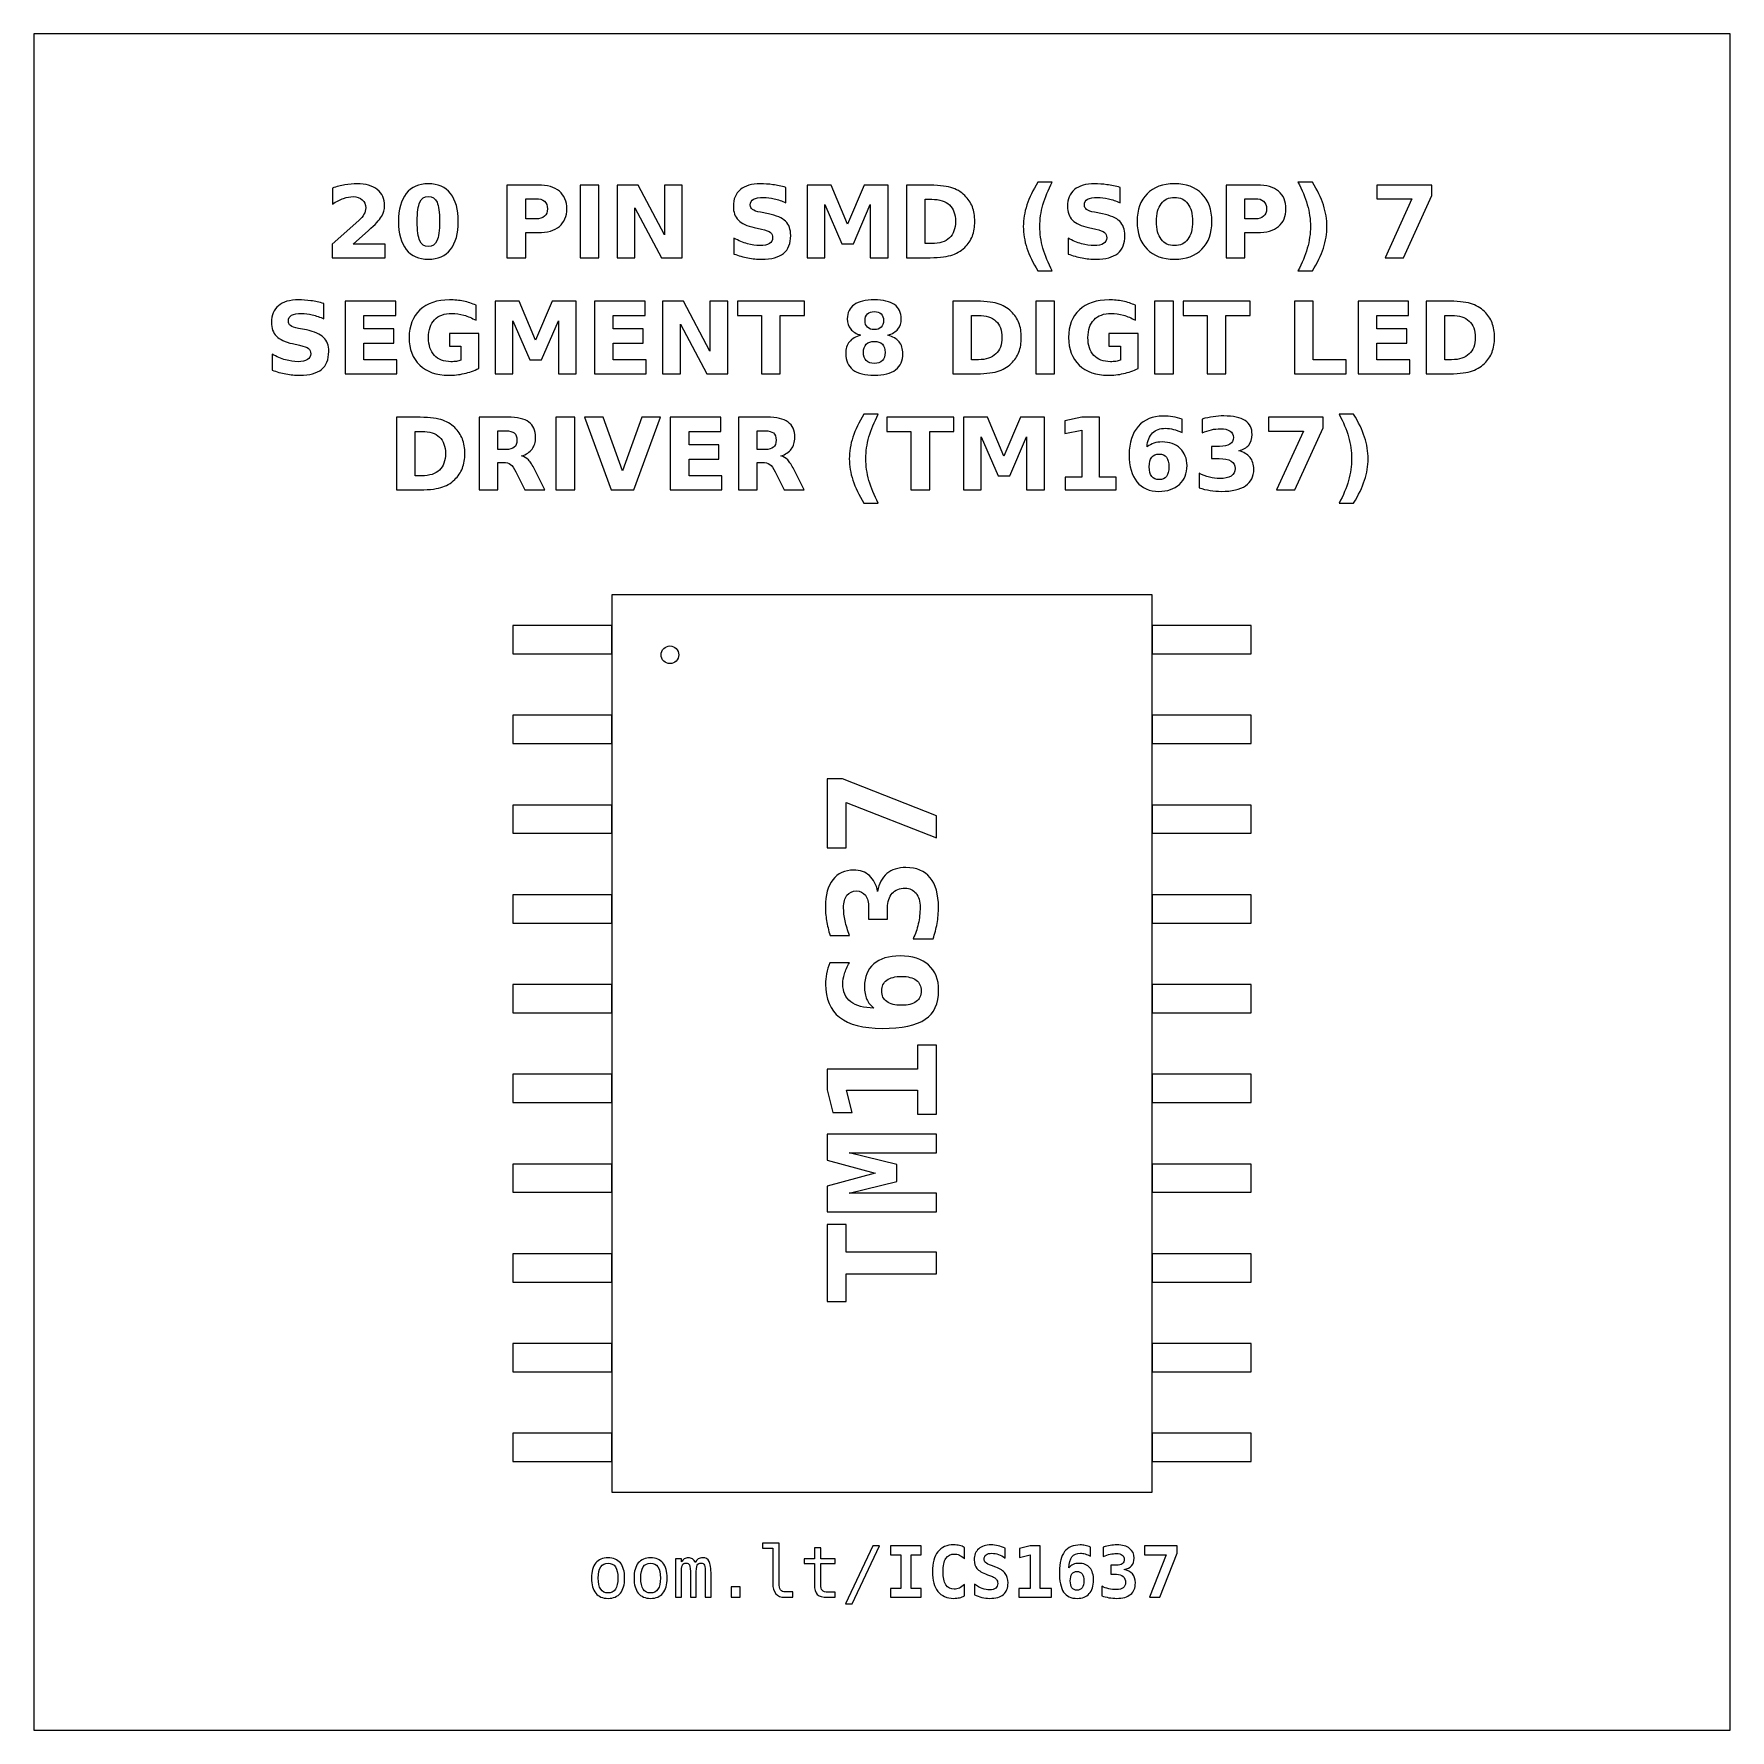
# Model space of a CAD drawing. Header units: centimetres. Extents: x -11.7 to -9.3, y -16.05 to -13.65.
import ezdxf

# ---------------------------------------------------------------- set-up
doc = ezdxf.new("R2010")
doc.units = ezdxf.units.CM
doc.header["$MEASUREMENT"] = 0
doc.layers.add('Layer 1', color=7, linetype='Continuous')

msp = doc.modelspace()

# ---------------------------------------------------------------- linework, layer by layer
at = {"layer": 'Layer 1', "color": 7}
msp.add_lwpolyline([(-11.7, -16.05), (-9.3, -16.05), (-9.3, -13.65), (-11.7, -13.65), (-11.7, -16.05)], close=True, dxfattribs=at)
at = {"layer": 'Layer 1', "color": 7, "lineweight": 9}
for points in [[(-10.88251, -15.71355), (-10.11751, -15.71355), (-10.11751, -14.44355), (-10.88251, -14.44355), (-10.88251, -15.71355)], [(-11.02251, -14.52705), (-10.88251, -14.52705), (-10.88251, -14.48705), (-11.02251, -14.48705), (-11.02251, -14.52705)], [(-10.11751, -14.52705), (-9.97751, -14.52705), (-9.97751, -14.48705), (-10.11751, -14.48705), (-10.11751, -14.52705)], [(-11.02251, -14.65405), (-10.88251, -14.65405), (-10.88251, -14.61405), (-11.02251, -14.61405), (-11.02251, -14.65405)], [(-10.11751, -14.65405), (-9.97751, -14.65405), (-9.97751, -14.61405), (-10.11751, -14.61405), (-10.11751, -14.65405)], [(-11.02251, -14.78105), (-10.88251, -14.78105), (-10.88251, -14.74105), (-11.02251, -14.74105), (-11.02251, -14.78105)], [(-10.11751, -14.78105), (-9.97751, -14.78105), (-9.97751, -14.74105), (-10.11751, -14.74105), (-10.11751, -14.78105)], [(-11.02251, -14.90805), (-10.88251, -14.90805), (-10.88251, -14.86805), (-11.02251, -14.86805), (-11.02251, -14.90805)], [(-10.11751, -14.90805), (-9.97751, -14.90805), (-9.97751, -14.86805), (-10.11751, -14.86805), (-10.11751, -14.90805)], [(-11.02251, -15.03505), (-10.88251, -15.03505), (-10.88251, -14.99505), (-11.02251, -14.99505), (-11.02251, -15.03505)], [(-10.11751, -15.03505), (-9.97751, -15.03505), (-9.97751, -14.99505), (-10.11751, -14.99505), (-10.11751, -15.03505)], [(-11.02251, -15.16205), (-10.88251, -15.16205), (-10.88251, -15.12205), (-11.02251, -15.12205), (-11.02251, -15.16205)], [(-10.11751, -15.16205), (-9.97751, -15.16205), (-9.97751, -15.12205), (-10.11751, -15.12205), (-10.11751, -15.16205)], [(-11.02251, -15.28905), (-10.88251, -15.28905), (-10.88251, -15.24905), (-11.02251, -15.24905), (-11.02251, -15.28905)], [(-10.11751, -15.28905), (-9.97751, -15.28905), (-9.97751, -15.24905), (-10.11751, -15.24905), (-10.11751, -15.28905)], [(-11.02251, -15.41605), (-10.88251, -15.41605), (-10.88251, -15.37605), (-11.02251, -15.37605), (-11.02251, -15.41605)], [(-10.11751, -15.41605), (-9.97751, -15.41605), (-9.97751, -15.37605), (-10.11751, -15.37605), (-10.11751, -15.41605)], [(-11.02251, -15.54305), (-10.88251, -15.54305), (-10.88251, -15.50305), (-11.02251, -15.50305), (-11.02251, -15.54305)], [(-10.11751, -15.54305), (-9.97751, -15.54305), (-9.97751, -15.50305), (-10.11751, -15.50305), (-10.11751, -15.54305)], [(-11.02251, -15.67005), (-10.88251, -15.67005), (-10.88251, -15.63005), (-11.02251, -15.63005), (-11.02251, -15.67005)], [(-10.11751, -15.67005), (-9.97751, -15.67005), (-9.97751, -15.63005), (-10.11751, -15.63005), (-10.11751, -15.67005)]]:
    msp.add_lwpolyline(points, close=True, dxfattribs=at)
msp.add_ellipse((-10.80001, -14.52855), major_axis=(0, 0.0125), ratio=1, dxfattribs=at)
at = {"layer": 'Layer 1', "color": 250}
for points, knots in [([(-11.24846, -13.94727), (-11.24846, -13.94727), (-11.20318, -13.94727), (-11.20318, -13.94727), (-11.20318, -13.94727), (-11.20318, -13.94727), (-11.20318, -13.96677), (-11.20318, -13.96677), (-11.20318, -13.96677), (-11.20318, -13.96677), (-11.27795, -13.96677), (-11.27795, -13.96677), (-11.27795, -13.96677), (-11.27795, -13.96677), (-11.27795, -13.94727), (-11.27795, -13.94727), (-11.27795, -13.94727), (-11.27795, -13.94727), (-11.24039, -13.91414), (-11.24039, -13.91414), (-11.24039, -13.91414), (-11.23703, -13.9111), (-11.23456, -13.90814), (-11.23296, -13.90525), (-11.23296, -13.90525), (-11.23134, -13.90235), (-11.23054, -13.89934), (-11.23054, -13.89621), (-11.23054, -13.89621), (-11.23054, -13.89139), (-11.23216, -13.88751), (-11.2354, -13.88457), (-11.2354, -13.88457), (-11.23863, -13.88163), (-11.24293, -13.88018), (-11.24832, -13.88018), (-11.24832, -13.88018), (-11.25245, -13.88018), (-11.25697, -13.88107), (-11.26189, -13.88283), (-11.26189, -13.88283), (-11.2668, -13.8846), (-11.27207, -13.88723), (-11.27767, -13.89071), (-11.27767, -13.89071), (-11.27767, -13.89071), (-11.27767, -13.86811), (-11.27767, -13.86811), (-11.27767, -13.86811), (-11.27169, -13.86614), (-11.26579, -13.86463), (-11.25996, -13.8636), (-11.25996, -13.8636), (-11.25412, -13.86256), (-11.24841, -13.86204), (-11.24279, -13.86204), (-11.24279, -13.86204), (-11.23049, -13.86204), (-11.22092, -13.86475), (-11.2141, -13.87018), (-11.2141, -13.87018), (-11.20728, -13.87559), (-11.20387, -13.88314), (-11.20387, -13.89285), (-11.20387, -13.89285), (-11.20387, -13.89845), (-11.20532, -13.90367), (-11.20822, -13.90852), (-11.20822, -13.90852), (-11.21111, -13.91336), (-11.2172, -13.91985), (-11.22647, -13.92799), (-11.22647, -13.92799), (-11.22647, -13.92799), (-11.24846, -13.94727), (-11.24846, -13.94727)], [0, 0, 0, 0, 0.0526316, 0.0526316, 0.0526316, 0.0526316, 0.1052632, 0.1052632, 0.1052632, 0.1052632, 0.1578947, 0.1578947, 0.1578947, 0.1578947, 0.2105263, 0.2105263, 0.2105263, 0.2105263, 0.2631579, 0.2631579, 0.2631579, 0.2631579, 0.3157895, 0.3157895, 0.3157895, 0.3157895, 0.3684211, 0.3684211, 0.3684211, 0.3684211, 0.4210526, 0.4210526, 0.4210526, 0.4210526, 0.4736842, 0.4736842, 0.4736842, 0.4736842, 0.5263158, 0.5263158, 0.5263158, 0.5263158, 0.5789474, 0.5789474, 0.5789474, 0.5789474, 0.6315789, 0.6315789, 0.6315789, 0.6315789, 0.6842105, 0.6842105, 0.6842105, 0.6842105, 0.7368421, 0.7368421, 0.7368421, 0.7368421, 0.7894737, 0.7894737, 0.7894737, 0.7894737, 0.8421053, 0.8421053, 0.8421053, 0.8421053, 0.8947368, 0.8947368, 0.8947368, 0.8947368, 0.9473684, 0.9473684, 0.9473684, 0.9473684, 1, 1, 1, 1]), ([(-11.09949, -13.91543), (-11.09949, -13.93248), (-11.10316, -13.94563), (-11.11052, -13.95489), (-11.11052, -13.95489), (-11.11786, -13.96414), (-11.1283, -13.96877), (-11.1418, -13.96877), (-11.1418, -13.96877), (-11.15535, -13.96877), (-11.16581, -13.96414), (-11.17315, -13.95489), (-11.17315, -13.95489), (-11.18051, -13.94563), (-11.18418, -13.93248), (-11.18418, -13.91543), (-11.18418, -13.91543), (-11.18418, -13.89836), (-11.18051, -13.88518), (-11.17315, -13.87592), (-11.17315, -13.87592), (-11.16581, -13.86668), (-11.15535, -13.86204), (-11.1418, -13.86204), (-11.1418, -13.86204), (-11.1283, -13.86204), (-11.11786, -13.86668), (-11.11052, -13.87592), (-11.11052, -13.87592), (-11.10316, -13.88518), (-11.09949, -13.89836), (-11.09949, -13.91543)], [0, 0, 0, 0, 0.125, 0.125, 0.125, 0.125, 0.25, 0.25, 0.25, 0.25, 0.375, 0.375, 0.375, 0.375, 0.5, 0.5, 0.5, 0.5, 0.625, 0.625, 0.625, 0.625, 0.75, 0.75, 0.75, 0.75, 0.875, 0.875, 0.875, 0.875, 1, 1, 1, 1]), ([(-11.03065, -13.8639), (-11.03065, -13.8639), (-10.98663, -13.8639), (-10.98663, -13.8639), (-10.98663, -13.8639), (-10.97353, -13.8639), (-10.96348, -13.86682), (-10.95647, -13.87263), (-10.95647, -13.87263), (-10.94947, -13.87844), (-10.94596, -13.88671), (-10.94596, -13.89746), (-10.94596, -13.89746), (-10.94596, -13.90823), (-10.94947, -13.91653), (-10.95647, -13.92234), (-10.95647, -13.92234), (-10.96348, -13.92815), (-10.97353, -13.93107), (-10.98663, -13.93107), (-10.98663, -13.93107), (-10.98663, -13.93107), (-11.00412, -13.93107), (-11.00412, -13.93107), (-11.00412, -13.93107), (-11.00412, -13.93107), (-11.00412, -13.96677), (-11.00412, -13.96677), (-11.00412, -13.96677), (-11.00412, -13.96677), (-11.03065, -13.96677), (-11.03065, -13.96677), (-11.03065, -13.96677), (-11.03065, -13.96677), (-11.03065, -13.8639), (-11.03065, -13.8639)], [0, 0, 0, 0, 0.1111111, 0.1111111, 0.1111111, 0.1111111, 0.2222222, 0.2222222, 0.2222222, 0.2222222, 0.3333333, 0.3333333, 0.3333333, 0.3333333, 0.4444444, 0.4444444, 0.4444444, 0.4444444, 0.5555556, 0.5555556, 0.5555556, 0.5555556, 0.6666667, 0.6666667, 0.6666667, 0.6666667, 0.7777778, 0.7777778, 0.7777778, 0.7777778, 0.8888889, 0.8888889, 0.8888889, 0.8888889, 1, 1, 1, 1]), ([(-10.92724, -13.8639), (-10.92724, -13.8639), (-10.90071, -13.8639), (-10.90071, -13.8639), (-10.90071, -13.8639), (-10.90071, -13.8639), (-10.90071, -13.96677), (-10.90071, -13.96677), (-10.90071, -13.96677), (-10.90071, -13.96677), (-10.92724, -13.96677), (-10.92724, -13.96677), (-10.92724, -13.96677), (-10.92724, -13.96677), (-10.92724, -13.8639), (-10.92724, -13.8639)], [0, 0, 0, 0, 0.25, 0.25, 0.25, 0.25, 0.5, 0.5, 0.5, 0.5, 0.75, 0.75, 0.75, 0.75, 1, 1, 1, 1]), ([(-10.87475, -13.8639), (-10.87475, -13.8639), (-10.84512, -13.8639), (-10.84512, -13.8639), (-10.84512, -13.8639), (-10.84512, -13.8639), (-10.8077, -13.93446), (-10.8077, -13.93446), (-10.8077, -13.93446), (-10.8077, -13.93446), (-10.8077, -13.8639), (-10.8077, -13.8639), (-10.8077, -13.8639), (-10.8077, -13.8639), (-10.78256, -13.8639), (-10.78256, -13.8639), (-10.78256, -13.8639), (-10.78256, -13.8639), (-10.78256, -13.96677), (-10.78256, -13.96677), (-10.78256, -13.96677), (-10.78256, -13.96677), (-10.81219, -13.96677), (-10.81219, -13.96677), (-10.81219, -13.96677), (-10.81219, -13.96677), (-10.84961, -13.89621), (-10.84961, -13.89621), (-10.84961, -13.89621), (-10.84961, -13.89621), (-10.84961, -13.96677), (-10.84961, -13.96677), (-10.84961, -13.96677), (-10.84961, -13.96677), (-10.87475, -13.96677), (-10.87475, -13.96677), (-10.87475, -13.96677), (-10.87475, -13.96677), (-10.87475, -13.8639), (-10.87475, -13.8639)], [0, 0, 0, 0, 0.1, 0.1, 0.1, 0.1, 0.2, 0.2, 0.2, 0.2, 0.3, 0.3, 0.3, 0.3, 0.4, 0.4, 0.4, 0.4, 0.5, 0.5, 0.5, 0.5, 0.6, 0.6, 0.6, 0.6, 0.7, 0.7, 0.7, 0.7, 0.8, 0.8, 0.8, 0.8, 0.9, 0.9, 0.9, 0.9, 1, 1, 1, 1]), ([(-10.63594, -13.86715), (-10.63594, -13.86715), (-10.63594, -13.8889), (-10.63594, -13.8889), (-10.63594, -13.8889), (-10.64159, -13.88638), (-10.64711, -13.88448), (-10.65247, -13.88319), (-10.65247, -13.88319), (-10.65786, -13.88189), (-10.66294, -13.88126), (-10.66771, -13.88126), (-10.66771, -13.88126), (-10.67404, -13.88126), (-10.67874, -13.88213), (-10.68178, -13.88387), (-10.68178, -13.88387), (-10.68481, -13.88563), (-10.68632, -13.88834), (-10.68632, -13.89201), (-10.68632, -13.89201), (-10.68632, -13.89476), (-10.68531, -13.89692), (-10.68326, -13.89845), (-10.68326, -13.89845), (-10.68121, -13.89998), (-10.6775, -13.90132), (-10.67211, -13.90242), (-10.67211, -13.90242), (-10.67211, -13.90242), (-10.66082, -13.90468), (-10.66082, -13.90468), (-10.66082, -13.90468), (-10.64937, -13.90699), (-10.64126, -13.91047), (-10.63644, -13.91517), (-10.63644, -13.91517), (-10.63161, -13.91985), (-10.62919, -13.92651), (-10.62919, -13.93514), (-10.62919, -13.93514), (-10.62919, -13.9465), (-10.63255, -13.95494), (-10.63928, -13.96047), (-10.63928, -13.96047), (-10.64601, -13.96599), (-10.65628, -13.96877), (-10.67011, -13.96877), (-10.67011, -13.96877), (-10.67665, -13.96877), (-10.68319, -13.96816), (-10.68975, -13.96691), (-10.68975, -13.96691), (-10.69631, -13.96566), (-10.7029, -13.96383), (-10.70946, -13.96141), (-10.70946, -13.96141), (-10.70946, -13.96141), (-10.70946, -13.93902), (-10.70946, -13.93902), (-10.70946, -13.93902), (-10.7029, -13.9425), (-10.69655, -13.94513), (-10.69041, -13.9469), (-10.69041, -13.9469), (-10.68427, -13.94866), (-10.67837, -13.94955), (-10.67268, -13.94955), (-10.67268, -13.94955), (-10.66689, -13.94955), (-10.66245, -13.94859), (-10.65937, -13.94666), (-10.65937, -13.94666), (-10.65628, -13.94473), (-10.65476, -13.94198), (-10.65476, -13.93838), (-10.65476, -13.93838), (-10.65476, -13.93518), (-10.65579, -13.93269), (-10.65788, -13.93095), (-10.65788, -13.93095), (-10.65998, -13.92921), (-10.66414, -13.92764), (-10.6704, -13.92627), (-10.6704, -13.92627), (-10.6704, -13.92627), (-10.68067, -13.92399), (-10.68067, -13.92399), (-10.68067, -13.92399), (-10.69095, -13.92178), (-10.69848, -13.91828), (-10.70323, -13.91345), (-10.70323, -13.91345), (-10.70798, -13.90863), (-10.71035, -13.90212), (-10.71035, -13.89396), (-10.71035, -13.89396), (-10.71035, -13.8837), (-10.70704, -13.87582), (-10.70043, -13.87032), (-10.70043, -13.87032), (-10.69382, -13.86479), (-10.68432, -13.86204), (-10.6719, -13.86204), (-10.6719, -13.86204), (-10.66626, -13.86204), (-10.66045, -13.86247), (-10.65447, -13.86331), (-10.65447, -13.86331), (-10.6485, -13.86416), (-10.64232, -13.86543), (-10.63594, -13.86715)], [0, 0, 0, 0, 0.0357143, 0.0357143, 0.0357143, 0.0357143, 0.0714286, 0.0714286, 0.0714286, 0.0714286, 0.1071429, 0.1071429, 0.1071429, 0.1071429, 0.1428571, 0.1428571, 0.1428571, 0.1428571, 0.1785714, 0.1785714, 0.1785714, 0.1785714, 0.2142857, 0.2142857, 0.2142857, 0.2142857, 0.25, 0.25, 0.25, 0.25, 0.2857143, 0.2857143, 0.2857143, 0.2857143, 0.3214286, 0.3214286, 0.3214286, 0.3214286, 0.3571429, 0.3571429, 0.3571429, 0.3571429, 0.3928571, 0.3928571, 0.3928571, 0.3928571, 0.4285714, 0.4285714, 0.4285714, 0.4285714, 0.4642857, 0.4642857, 0.4642857, 0.4642857, 0.5, 0.5, 0.5, 0.5, 0.5357143, 0.5357143, 0.5357143, 0.5357143, 0.5714286, 0.5714286, 0.5714286, 0.5714286, 0.6071429, 0.6071429, 0.6071429, 0.6071429, 0.6428571, 0.6428571, 0.6428571, 0.6428571, 0.6785714, 0.6785714, 0.6785714, 0.6785714, 0.7142857, 0.7142857, 0.7142857, 0.7142857, 0.75, 0.75, 0.75, 0.75, 0.7857143, 0.7857143, 0.7857143, 0.7857143, 0.8214286, 0.8214286, 0.8214286, 0.8214286, 0.8571429, 0.8571429, 0.8571429, 0.8571429, 0.8928571, 0.8928571, 0.8928571, 0.8928571, 0.9285714, 0.9285714, 0.9285714, 0.9285714, 0.9642857, 0.9642857, 0.9642857, 0.9642857, 1, 1, 1, 1]), ([(-10.60591, -13.8639), (-10.60591, -13.8639), (-10.57216, -13.8639), (-10.57216, -13.8639), (-10.57216, -13.8639), (-10.57216, -13.8639), (-10.54871, -13.91896), (-10.54871, -13.91896), (-10.54871, -13.91896), (-10.54871, -13.91896), (-10.52515, -13.8639), (-10.52515, -13.8639), (-10.52515, -13.8639), (-10.52515, -13.8639), (-10.49147, -13.8639), (-10.49147, -13.8639), (-10.49147, -13.8639), (-10.49147, -13.8639), (-10.49147, -13.96677), (-10.49147, -13.96677), (-10.49147, -13.96677), (-10.49147, -13.96677), (-10.51654, -13.96677), (-10.51654, -13.96677), (-10.51654, -13.96677), (-10.51654, -13.96677), (-10.51654, -13.89153), (-10.51654, -13.89153), (-10.51654, -13.89153), (-10.51654, -13.89153), (-10.54025, -13.94699), (-10.54025, -13.94699), (-10.54025, -13.94699), (-10.54025, -13.94699), (-10.55706, -13.94699), (-10.55706, -13.94699), (-10.55706, -13.94699), (-10.55706, -13.94699), (-10.58077, -13.89153), (-10.58077, -13.89153), (-10.58077, -13.89153), (-10.58077, -13.89153), (-10.58077, -13.96677), (-10.58077, -13.96677), (-10.58077, -13.96677), (-10.58077, -13.96677), (-10.60591, -13.96677), (-10.60591, -13.96677), (-10.60591, -13.96677), (-10.60591, -13.96677), (-10.60591, -13.8639), (-10.60591, -13.8639)], [0, 0, 0, 0, 0.0769231, 0.0769231, 0.0769231, 0.0769231, 0.1538462, 0.1538462, 0.1538462, 0.1538462, 0.2307692, 0.2307692, 0.2307692, 0.2307692, 0.3076923, 0.3076923, 0.3076923, 0.3076923, 0.3846154, 0.3846154, 0.3846154, 0.3846154, 0.4615385, 0.4615385, 0.4615385, 0.4615385, 0.5384615, 0.5384615, 0.5384615, 0.5384615, 0.6153846, 0.6153846, 0.6153846, 0.6153846, 0.6923077, 0.6923077, 0.6923077, 0.6923077, 0.7692308, 0.7692308, 0.7692308, 0.7692308, 0.8461538, 0.8461538, 0.8461538, 0.8461538, 0.9230769, 0.9230769, 0.9230769, 0.9230769, 1, 1, 1, 1]), ([(-10.46548, -13.8639), (-10.46548, -13.8639), (-10.43749, -13.8639), (-10.43749, -13.8639), (-10.43749, -13.8639), (-10.42188, -13.8639), (-10.41026, -13.86501), (-10.40262, -13.86724), (-10.40262, -13.86724), (-10.39497, -13.86947), (-10.38841, -13.87324), (-10.38293, -13.87858), (-10.38293, -13.87858), (-10.37811, -13.88321), (-10.37454, -13.88857), (-10.37218, -13.89464), (-10.37218, -13.89464), (-10.36986, -13.90068), (-10.36868, -13.90755), (-10.36868, -13.91524), (-10.36868, -13.91524), (-10.36868, -13.923), (-10.36986, -13.92992), (-10.37218, -13.93601), (-10.37218, -13.93601), (-10.37454, -13.9421), (-10.37811, -13.94746), (-10.38293, -13.95209), (-10.38293, -13.95209), (-10.38846, -13.95743), (-10.39507, -13.9612), (-10.40278, -13.96343), (-10.40278, -13.96343), (-10.4105, -13.96566), (-10.42207, -13.96677), (-10.43749, -13.96677), (-10.43749, -13.96677), (-10.43749, -13.96677), (-10.46548, -13.96677), (-10.46548, -13.96677), (-10.46548, -13.96677), (-10.46548, -13.96677), (-10.46548, -13.8639), (-10.46548, -13.8639)], [0, 0, 0, 0, 0.0909091, 0.0909091, 0.0909091, 0.0909091, 0.1818182, 0.1818182, 0.1818182, 0.1818182, 0.2727273, 0.2727273, 0.2727273, 0.2727273, 0.3636364, 0.3636364, 0.3636364, 0.3636364, 0.4545455, 0.4545455, 0.4545455, 0.4545455, 0.5454545, 0.5454545, 0.5454545, 0.5454545, 0.6363636, 0.6363636, 0.6363636, 0.6363636, 0.7272727, 0.7272727, 0.7272727, 0.7272727, 0.8181818, 0.8181818, 0.8181818, 0.8181818, 0.9090909, 0.9090909, 0.9090909, 0.9090909, 1, 1, 1, 1]), ([(-10.25899, -13.98537), (-10.25899, -13.98537), (-10.27945, -13.98537), (-10.27945, -13.98537), (-10.27945, -13.98537), (-10.28648, -13.97404), (-10.29168, -13.96324), (-10.29502, -13.95301), (-10.29502, -13.95301), (-10.29838, -13.9428), (-10.30005, -13.93267), (-10.30005, -13.9226), (-10.30005, -13.9226), (-10.30005, -13.91254), (-10.29836, -13.90235), (-10.295, -13.89205), (-10.295, -13.89205), (-10.29161, -13.88173), (-10.28644, -13.87096), (-10.27945, -13.85969), (-10.27945, -13.85969), (-10.27945, -13.85969), (-10.25899, -13.85969), (-10.25899, -13.85969), (-10.25899, -13.85969), (-10.26487, -13.87058), (-10.26927, -13.88123), (-10.27221, -13.89163), (-10.27221, -13.89163), (-10.27515, -13.90202), (-10.27663, -13.9123), (-10.27663, -13.92246), (-10.27663, -13.92246), (-10.27663, -13.93262), (-10.27517, -13.9429), (-10.27226, -13.95334), (-10.27226, -13.95334), (-10.26934, -13.96376), (-10.26492, -13.97444), (-10.25899, -13.98537)], [0, 0, 0, 0, 0.1, 0.1, 0.1, 0.1, 0.2, 0.2, 0.2, 0.2, 0.3, 0.3, 0.3, 0.3, 0.4, 0.4, 0.4, 0.4, 0.5, 0.5, 0.5, 0.5, 0.6, 0.6, 0.6, 0.6, 0.7, 0.7, 0.7, 0.7, 0.8, 0.8, 0.8, 0.8, 0.9, 0.9, 0.9, 0.9, 1, 1, 1, 1]), ([(-10.16315, -13.86715), (-10.16315, -13.86715), (-10.16315, -13.8889), (-10.16315, -13.8889), (-10.16315, -13.8889), (-10.1688, -13.88638), (-10.17432, -13.88448), (-10.17968, -13.88319), (-10.17968, -13.88319), (-10.18507, -13.88189), (-10.19015, -13.88126), (-10.19492, -13.88126), (-10.19492, -13.88126), (-10.20125, -13.88126), (-10.20595, -13.88213), (-10.20899, -13.88387), (-10.20899, -13.88387), (-10.21202, -13.88563), (-10.21353, -13.88834), (-10.21353, -13.89201), (-10.21353, -13.89201), (-10.21353, -13.89476), (-10.21252, -13.89692), (-10.21047, -13.89845), (-10.21047, -13.89845), (-10.20842, -13.89998), (-10.20471, -13.90132), (-10.19932, -13.90242), (-10.19932, -13.90242), (-10.19932, -13.90242), (-10.18803, -13.90468), (-10.18803, -13.90468), (-10.18803, -13.90468), (-10.17658, -13.90699), (-10.16847, -13.91047), (-10.16365, -13.91517), (-10.16365, -13.91517), (-10.15882, -13.91985), (-10.1564, -13.92651), (-10.1564, -13.93514), (-10.1564, -13.93514), (-10.1564, -13.9465), (-10.15976, -13.95494), (-10.16649, -13.96047), (-10.16649, -13.96047), (-10.17322, -13.96599), (-10.18349, -13.96877), (-10.19732, -13.96877), (-10.19732, -13.96877), (-10.20386, -13.96877), (-10.2104, -13.96816), (-10.21696, -13.96691), (-10.21696, -13.96691), (-10.22352, -13.96566), (-10.23011, -13.96383), (-10.23667, -13.96141), (-10.23667, -13.96141), (-10.23667, -13.96141), (-10.23667, -13.93902), (-10.23667, -13.93902), (-10.23667, -13.93902), (-10.23011, -13.9425), (-10.22376, -13.94513), (-10.21762, -13.9469), (-10.21762, -13.9469), (-10.21148, -13.94866), (-10.20558, -13.94955), (-10.19989, -13.94955), (-10.19989, -13.94955), (-10.1941, -13.94955), (-10.18966, -13.94859), (-10.18658, -13.94666), (-10.18658, -13.94666), (-10.18349, -13.94473), (-10.18197, -13.94198), (-10.18197, -13.93838), (-10.18197, -13.93838), (-10.18197, -13.93518), (-10.183, -13.93269), (-10.18509, -13.93095), (-10.18509, -13.93095), (-10.18719, -13.92921), (-10.19135, -13.92764), (-10.19761, -13.92627), (-10.19761, -13.92627), (-10.19761, -13.92627), (-10.20788, -13.92399), (-10.20788, -13.92399), (-10.20788, -13.92399), (-10.21816, -13.92178), (-10.22569, -13.91828), (-10.23044, -13.91345), (-10.23044, -13.91345), (-10.23519, -13.90863), (-10.23756, -13.90212), (-10.23756, -13.89396), (-10.23756, -13.89396), (-10.23756, -13.8837), (-10.23425, -13.87582), (-10.22764, -13.87032), (-10.22764, -13.87032), (-10.22103, -13.86479), (-10.21153, -13.86204), (-10.19911, -13.86204), (-10.19911, -13.86204), (-10.19347, -13.86204), (-10.18766, -13.86247), (-10.18168, -13.86331), (-10.18168, -13.86331), (-10.17571, -13.86416), (-10.16953, -13.86543), (-10.16315, -13.86715)], [0, 0, 0, 0, 0.0357143, 0.0357143, 0.0357143, 0.0357143, 0.0714286, 0.0714286, 0.0714286, 0.0714286, 0.1071429, 0.1071429, 0.1071429, 0.1071429, 0.1428571, 0.1428571, 0.1428571, 0.1428571, 0.1785714, 0.1785714, 0.1785714, 0.1785714, 0.2142857, 0.2142857, 0.2142857, 0.2142857, 0.25, 0.25, 0.25, 0.25, 0.2857143, 0.2857143, 0.2857143, 0.2857143, 0.3214286, 0.3214286, 0.3214286, 0.3214286, 0.3571429, 0.3571429, 0.3571429, 0.3571429, 0.3928571, 0.3928571, 0.3928571, 0.3928571, 0.4285714, 0.4285714, 0.4285714, 0.4285714, 0.4642857, 0.4642857, 0.4642857, 0.4642857, 0.5, 0.5, 0.5, 0.5, 0.5357143, 0.5357143, 0.5357143, 0.5357143, 0.5714286, 0.5714286, 0.5714286, 0.5714286, 0.6071429, 0.6071429, 0.6071429, 0.6071429, 0.6428571, 0.6428571, 0.6428571, 0.6428571, 0.6785714, 0.6785714, 0.6785714, 0.6785714, 0.7142857, 0.7142857, 0.7142857, 0.7142857, 0.75, 0.75, 0.75, 0.75, 0.7857143, 0.7857143, 0.7857143, 0.7857143, 0.8214286, 0.8214286, 0.8214286, 0.8214286, 0.8571429, 0.8571429, 0.8571429, 0.8571429, 0.8928571, 0.8928571, 0.8928571, 0.8928571, 0.9285714, 0.9285714, 0.9285714, 0.9285714, 0.9642857, 0.9642857, 0.9642857, 0.9642857, 1, 1, 1, 1]), ([(-10.08613, -13.86204), (-10.0696, -13.86204), (-10.05664, -13.86677), (-10.04728, -13.87625), (-10.04728, -13.87625), (-10.0379, -13.8857), (-10.03322, -13.89875), (-10.03322, -13.91543), (-10.03322, -13.91543), (-10.03322, -13.93206), (-10.0379, -13.94511), (-10.04728, -13.95456), (-10.04728, -13.95456), (-10.05664, -13.96404), (-10.0696, -13.96877), (-10.08613, -13.96877), (-10.08613, -13.96877), (-10.10262, -13.96877), (-10.11555, -13.96404), (-10.12496, -13.95456), (-10.12496, -13.95456), (-10.13434, -13.94511), (-10.13905, -13.93206), (-10.13905, -13.91543), (-10.13905, -13.91543), (-10.13905, -13.89875), (-10.13434, -13.8857), (-10.12496, -13.87625), (-10.12496, -13.87625), (-10.11555, -13.86677), (-10.10262, -13.86204), (-10.08613, -13.86204)], [0, 0, 0, 0, 0.125, 0.125, 0.125, 0.125, 0.25, 0.25, 0.25, 0.25, 0.375, 0.375, 0.375, 0.375, 0.5, 0.5, 0.5, 0.5, 0.625, 0.625, 0.625, 0.625, 0.75, 0.75, 0.75, 0.75, 0.875, 0.875, 0.875, 0.875, 1, 1, 1, 1]), ([(-10.01315, -13.8639), (-10.01315, -13.8639), (-9.96913, -13.8639), (-9.96913, -13.8639), (-9.96913, -13.8639), (-9.95603, -13.8639), (-9.94598, -13.86682), (-9.93897, -13.87263), (-9.93897, -13.87263), (-9.93197, -13.87844), (-9.92846, -13.88671), (-9.92846, -13.89746), (-9.92846, -13.89746), (-9.92846, -13.90823), (-9.93197, -13.91653), (-9.93897, -13.92234), (-9.93897, -13.92234), (-9.94598, -13.92815), (-9.95603, -13.93107), (-9.96913, -13.93107), (-9.96913, -13.93107), (-9.96913, -13.93107), (-9.98662, -13.93107), (-9.98662, -13.93107), (-9.98662, -13.93107), (-9.98662, -13.93107), (-9.98662, -13.96677), (-9.98662, -13.96677), (-9.98662, -13.96677), (-9.98662, -13.96677), (-10.01315, -13.96677), (-10.01315, -13.96677), (-10.01315, -13.96677), (-10.01315, -13.96677), (-10.01315, -13.8639), (-10.01315, -13.8639)], [0, 0, 0, 0, 0.1111111, 0.1111111, 0.1111111, 0.1111111, 0.2222222, 0.2222222, 0.2222222, 0.2222222, 0.3333333, 0.3333333, 0.3333333, 0.3333333, 0.4444444, 0.4444444, 0.4444444, 0.4444444, 0.5555556, 0.5555556, 0.5555556, 0.5555556, 0.6666667, 0.6666667, 0.6666667, 0.6666667, 0.7777778, 0.7777778, 0.7777778, 0.7777778, 0.8888889, 0.8888889, 0.8888889, 0.8888889, 1, 1, 1, 1]), ([(-9.91141, -13.98537), (-9.90553, -13.97444), (-9.90111, -13.96376), (-9.89817, -13.95334), (-9.89817, -13.95334), (-9.89523, -13.9429), (-9.89377, -13.93262), (-9.89377, -13.92246), (-9.89377, -13.92246), (-9.89377, -13.9123), (-9.89523, -13.90202), (-9.89817, -13.89163), (-9.89817, -13.89163), (-9.90111, -13.88123), (-9.90553, -13.87058), (-9.91141, -13.85969), (-9.91141, -13.85969), (-9.91141, -13.85969), (-9.89095, -13.85969), (-9.89095, -13.85969), (-9.89095, -13.85969), (-9.88397, -13.87096), (-9.87879, -13.88173), (-9.8754, -13.89205), (-9.8754, -13.89205), (-9.87204, -13.90235), (-9.87035, -13.91254), (-9.87035, -13.9226), (-9.87035, -13.9226), (-9.87035, -13.93267), (-9.87202, -13.9428), (-9.87538, -13.95301), (-9.87538, -13.95301), (-9.87872, -13.96324), (-9.88392, -13.97404), (-9.89095, -13.98537), (-9.89095, -13.98537), (-9.89095, -13.98537), (-9.91141, -13.98537), (-9.91141, -13.98537)], [0, 0, 0, 0, 0.1, 0.1, 0.1, 0.1, 0.2, 0.2, 0.2, 0.2, 0.3, 0.3, 0.3, 0.3, 0.4, 0.4, 0.4, 0.4, 0.5, 0.5, 0.5, 0.5, 0.6, 0.6, 0.6, 0.6, 0.7, 0.7, 0.7, 0.7, 0.8, 0.8, 0.8, 0.8, 0.9, 0.9, 0.9, 0.9, 1, 1, 1, 1]), ([(-9.79965, -13.8639), (-9.79965, -13.8639), (-9.72213, -13.8639), (-9.72213, -13.8639), (-9.72213, -13.8639), (-9.72213, -13.8639), (-9.72213, -13.87886), (-9.72213, -13.87886), (-9.72213, -13.87886), (-9.72213, -13.87886), (-9.76223, -13.96677), (-9.76223, -13.96677), (-9.76223, -13.96677), (-9.76223, -13.96677), (-9.78808, -13.96677), (-9.78808, -13.96677), (-9.78808, -13.96677), (-9.78808, -13.96677), (-9.7501, -13.8834), (-9.7501, -13.8834), (-9.7501, -13.8834), (-9.7501, -13.8834), (-9.79965, -13.8834), (-9.79965, -13.8834), (-9.79965, -13.8834), (-9.79965, -13.8834), (-9.79965, -13.8639), (-9.79965, -13.8639)], [0, 0, 0, 0, 0.1428571, 0.1428571, 0.1428571, 0.1428571, 0.2857143, 0.2857143, 0.2857143, 0.2857143, 0.4285714, 0.4285714, 0.4285714, 0.4285714, 0.5714286, 0.5714286, 0.5714286, 0.5714286, 0.7142857, 0.7142857, 0.7142857, 0.7142857, 0.8571429, 0.8571429, 0.8571429, 0.8571429, 1, 1, 1, 1]), ([(-11.12602, -13.91524), (-11.12602, -13.90238), (-11.12722, -13.89332), (-11.12964, -13.88805), (-11.12964, -13.88805), (-11.13204, -13.88281), (-11.13611, -13.88018), (-11.1418, -13.88018), (-11.1418, -13.88018), (-11.14749, -13.88018), (-11.15156, -13.88281), (-11.15401, -13.88805), (-11.15401, -13.88805), (-11.15643, -13.89332), (-11.15765, -13.90238), (-11.15765, -13.91524), (-11.15765, -13.91524), (-11.15765, -13.92822), (-11.15643, -13.9374), (-11.15401, -13.94271), (-11.15401, -13.94271), (-11.15156, -13.94805), (-11.14749, -13.95071), (-11.1418, -13.95071), (-11.1418, -13.95071), (-11.13616, -13.95071), (-11.13211, -13.94805), (-11.12966, -13.94271), (-11.12966, -13.94271), (-11.12724, -13.9374), (-11.12602, -13.92822), (-11.12602, -13.91524)], [0, 0, 0, 0, 0.125, 0.125, 0.125, 0.125, 0.25, 0.25, 0.25, 0.25, 0.375, 0.375, 0.375, 0.375, 0.5, 0.5, 0.5, 0.5, 0.625, 0.625, 0.625, 0.625, 0.75, 0.75, 0.75, 0.75, 0.875, 0.875, 0.875, 0.875, 1, 1, 1, 1]), ([(-11.00412, -13.88312), (-11.00412, -13.88312), (-11.00412, -13.91185), (-11.00412, -13.91185), (-11.00412, -13.91185), (-11.00412, -13.91185), (-10.98945, -13.91185), (-10.98945, -13.91185), (-10.98945, -13.91185), (-10.9843, -13.91185), (-10.98032, -13.91061), (-10.97752, -13.90809), (-10.97752, -13.90809), (-10.97472, -13.9056), (-10.97331, -13.90205), (-10.97331, -13.89746), (-10.97331, -13.89746), (-10.97331, -13.89285), (-10.97472, -13.88932), (-10.97752, -13.88683), (-10.97752, -13.88683), (-10.98032, -13.88436), (-10.9843, -13.88312), (-10.98945, -13.88312), (-10.98945, -13.88312), (-10.98945, -13.88312), (-11.00412, -13.88312), (-11.00412, -13.88312)], [0, 0, 0, 0, 0.1428571, 0.1428571, 0.1428571, 0.1428571, 0.2857143, 0.2857143, 0.2857143, 0.2857143, 0.4285714, 0.4285714, 0.4285714, 0.4285714, 0.5714286, 0.5714286, 0.5714286, 0.5714286, 0.7142857, 0.7142857, 0.7142857, 0.7142857, 0.8571429, 0.8571429, 0.8571429, 0.8571429, 1, 1, 1, 1]), ([(-10.43895, -13.88396), (-10.43895, -13.88396), (-10.43895, -13.94671), (-10.43895, -13.94671), (-10.43895, -13.94671), (-10.43895, -13.94671), (-10.42945, -13.94671), (-10.42945, -13.94671), (-10.42945, -13.94671), (-10.41861, -13.94671), (-10.41033, -13.94403), (-10.40462, -13.93864), (-10.40462, -13.93864), (-10.3989, -13.93328), (-10.39603, -13.92547), (-10.39603, -13.91524), (-10.39603, -13.91524), (-10.39603, -13.90503), (-10.39888, -13.89727), (-10.40457, -13.89196), (-10.40457, -13.89196), (-10.41026, -13.88662), (-10.41856, -13.88396), (-10.42945, -13.88396), (-10.42945, -13.88396), (-10.42945, -13.88396), (-10.43895, -13.88396), (-10.43895, -13.88396)], [0, 0, 0, 0, 0.1428571, 0.1428571, 0.1428571, 0.1428571, 0.2857143, 0.2857143, 0.2857143, 0.2857143, 0.4285714, 0.4285714, 0.4285714, 0.4285714, 0.5714286, 0.5714286, 0.5714286, 0.5714286, 0.7142857, 0.7142857, 0.7142857, 0.7142857, 0.8571429, 0.8571429, 0.8571429, 0.8571429, 1, 1, 1, 1]), ([(-10.08613, -13.88126), (-10.09422, -13.88126), (-10.10048, -13.88424), (-10.10495, -13.89022), (-10.10495, -13.89022), (-10.10939, -13.89619), (-10.11163, -13.90459), (-10.11163, -13.91543), (-10.11163, -13.91543), (-10.11163, -13.92625), (-10.10939, -13.93462), (-10.10495, -13.94059), (-10.10495, -13.94059), (-10.10048, -13.94657), (-10.09422, -13.94955), (-10.08613, -13.94955), (-10.08613, -13.94955), (-10.07799, -13.94955), (-10.07172, -13.94657), (-10.06725, -13.94059), (-10.06725, -13.94059), (-10.0628, -13.93462), (-10.06057, -13.92625), (-10.06057, -13.91543), (-10.06057, -13.91543), (-10.06057, -13.90459), (-10.0628, -13.89619), (-10.06725, -13.89022), (-10.06725, -13.89022), (-10.07172, -13.88424), (-10.07799, -13.88126), (-10.08613, -13.88126)], [0, 0, 0, 0, 0.125, 0.125, 0.125, 0.125, 0.25, 0.25, 0.25, 0.25, 0.375, 0.375, 0.375, 0.375, 0.5, 0.5, 0.5, 0.5, 0.625, 0.625, 0.625, 0.625, 0.75, 0.75, 0.75, 0.75, 0.875, 0.875, 0.875, 0.875, 1, 1, 1, 1]), ([(-9.98662, -13.88312), (-9.98662, -13.88312), (-9.98662, -13.91185), (-9.98662, -13.91185), (-9.98662, -13.91185), (-9.98662, -13.91185), (-9.97195, -13.91185), (-9.97195, -13.91185), (-9.97195, -13.91185), (-9.9668, -13.91185), (-9.96282, -13.91061), (-9.96002, -13.90809), (-9.96002, -13.90809), (-9.95722, -13.9056), (-9.95581, -13.90205), (-9.95581, -13.89746), (-9.95581, -13.89746), (-9.95581, -13.89285), (-9.95722, -13.88932), (-9.96002, -13.88683), (-9.96002, -13.88683), (-9.96282, -13.88436), (-9.9668, -13.88312), (-9.97195, -13.88312), (-9.97195, -13.88312), (-9.97195, -13.88312), (-9.98662, -13.88312), (-9.98662, -13.88312)], [0, 0, 0, 0, 0.1428571, 0.1428571, 0.1428571, 0.1428571, 0.2857143, 0.2857143, 0.2857143, 0.2857143, 0.4285714, 0.4285714, 0.4285714, 0.4285714, 0.5714286, 0.5714286, 0.5714286, 0.5714286, 0.7142857, 0.7142857, 0.7142857, 0.7142857, 0.8571429, 0.8571429, 0.8571429, 0.8571429, 1, 1, 1, 1]), ([(-11.28957, -14.0314), (-11.28957, -14.0314), (-11.28957, -14.05315), (-11.28957, -14.05315), (-11.28957, -14.05315), (-11.29522, -14.05063), (-11.30074, -14.04873), (-11.3061, -14.04744), (-11.3061, -14.04744), (-11.31149, -14.04614), (-11.31657, -14.04551), (-11.32134, -14.04551), (-11.32134, -14.04551), (-11.32767, -14.04551), (-11.33237, -14.04638), (-11.33541, -14.04812), (-11.33541, -14.04812), (-11.33844, -14.04988), (-11.33995, -14.05259), (-11.33995, -14.05626), (-11.33995, -14.05626), (-11.33995, -14.05901), (-11.33894, -14.06117), (-11.33689, -14.0627), (-11.33689, -14.0627), (-11.33484, -14.06423), (-11.33113, -14.06557), (-11.32574, -14.06667), (-11.32574, -14.06667), (-11.32574, -14.06667), (-11.31445, -14.06893), (-11.31445, -14.06893), (-11.31445, -14.06893), (-11.303, -14.07124), (-11.29489, -14.07472), (-11.29007, -14.07942), (-11.29007, -14.07942), (-11.28524, -14.0841), (-11.28282, -14.09076), (-11.28282, -14.09939), (-11.28282, -14.09939), (-11.28282, -14.11075), (-11.28618, -14.11919), (-11.29291, -14.12472), (-11.29291, -14.12472), (-11.29964, -14.13024), (-11.30991, -14.13302), (-11.32374, -14.13302), (-11.32374, -14.13302), (-11.33028, -14.13302), (-11.33682, -14.13241), (-11.34338, -14.13116), (-11.34338, -14.13116), (-11.34994, -14.12991), (-11.35653, -14.12808), (-11.36309, -14.12566), (-11.36309, -14.12566), (-11.36309, -14.12566), (-11.36309, -14.10327), (-11.36309, -14.10327), (-11.36309, -14.10327), (-11.35653, -14.10675), (-11.35018, -14.10938), (-11.34404, -14.11115), (-11.34404, -14.11115), (-11.3379, -14.11291), (-11.332, -14.1138), (-11.32631, -14.1138), (-11.32631, -14.1138), (-11.32052, -14.1138), (-11.31608, -14.11284), (-11.313, -14.11091), (-11.313, -14.11091), (-11.30991, -14.10898), (-11.30839, -14.10623), (-11.30839, -14.10263), (-11.30839, -14.10263), (-11.30839, -14.09943), (-11.30942, -14.09694), (-11.31151, -14.0952), (-11.31151, -14.0952), (-11.31361, -14.09346), (-11.31777, -14.09189), (-11.32403, -14.09052), (-11.32403, -14.09052), (-11.32403, -14.09052), (-11.3343, -14.08824), (-11.3343, -14.08824), (-11.3343, -14.08824), (-11.34458, -14.08603), (-11.35211, -14.08253), (-11.35686, -14.0777), (-11.35686, -14.0777), (-11.36161, -14.07288), (-11.36398, -14.06637), (-11.36398, -14.05821), (-11.36398, -14.05821), (-11.36398, -14.04795), (-11.36067, -14.04007), (-11.35406, -14.03457), (-11.35406, -14.03457), (-11.34745, -14.02904), (-11.33795, -14.02629), (-11.32553, -14.02629), (-11.32553, -14.02629), (-11.31989, -14.02629), (-11.31408, -14.02672), (-11.3081, -14.02756), (-11.3081, -14.02756), (-11.30213, -14.02841), (-11.29595, -14.02968), (-11.28957, -14.0314)], [0, 0, 0, 0, 0.0357143, 0.0357143, 0.0357143, 0.0357143, 0.0714286, 0.0714286, 0.0714286, 0.0714286, 0.1071429, 0.1071429, 0.1071429, 0.1071429, 0.1428571, 0.1428571, 0.1428571, 0.1428571, 0.1785714, 0.1785714, 0.1785714, 0.1785714, 0.2142857, 0.2142857, 0.2142857, 0.2142857, 0.25, 0.25, 0.25, 0.25, 0.2857143, 0.2857143, 0.2857143, 0.2857143, 0.3214286, 0.3214286, 0.3214286, 0.3214286, 0.3571429, 0.3571429, 0.3571429, 0.3571429, 0.3928571, 0.3928571, 0.3928571, 0.3928571, 0.4285714, 0.4285714, 0.4285714, 0.4285714, 0.4642857, 0.4642857, 0.4642857, 0.4642857, 0.5, 0.5, 0.5, 0.5, 0.5357143, 0.5357143, 0.5357143, 0.5357143, 0.5714286, 0.5714286, 0.5714286, 0.5714286, 0.6071429, 0.6071429, 0.6071429, 0.6071429, 0.6428571, 0.6428571, 0.6428571, 0.6428571, 0.6785714, 0.6785714, 0.6785714, 0.6785714, 0.7142857, 0.7142857, 0.7142857, 0.7142857, 0.75, 0.75, 0.75, 0.75, 0.7857143, 0.7857143, 0.7857143, 0.7857143, 0.8214286, 0.8214286, 0.8214286, 0.8214286, 0.8571429, 0.8571429, 0.8571429, 0.8571429, 0.8928571, 0.8928571, 0.8928571, 0.8928571, 0.9285714, 0.9285714, 0.9285714, 0.9285714, 0.9642857, 0.9642857, 0.9642857, 0.9642857, 1, 1, 1, 1]), ([(-11.25954, -14.02815), (-11.25954, -14.02815), (-11.18795, -14.02815), (-11.18795, -14.02815), (-11.18795, -14.02815), (-11.18795, -14.02815), (-11.18795, -14.04821), (-11.18795, -14.04821), (-11.18795, -14.04821), (-11.18795, -14.04821), (-11.23301, -14.04821), (-11.23301, -14.04821), (-11.23301, -14.04821), (-11.23301, -14.04821), (-11.23301, -14.06736), (-11.23301, -14.06736), (-11.23301, -14.06736), (-11.23301, -14.06736), (-11.19066, -14.06736), (-11.19066, -14.06736), (-11.19066, -14.06736), (-11.19066, -14.06736), (-11.19066, -14.08742), (-11.19066, -14.08742), (-11.19066, -14.08742), (-11.19066, -14.08742), (-11.23301, -14.08742), (-11.23301, -14.08742), (-11.23301, -14.08742), (-11.23301, -14.08742), (-11.23301, -14.11096), (-11.23301, -14.11096), (-11.23301, -14.11096), (-11.23301, -14.11096), (-11.18645, -14.11096), (-11.18645, -14.11096), (-11.18645, -14.11096), (-11.18645, -14.11096), (-11.18645, -14.13102), (-11.18645, -14.13102), (-11.18645, -14.13102), (-11.18645, -14.13102), (-11.25954, -14.13102), (-11.25954, -14.13102), (-11.25954, -14.13102), (-11.25954, -14.13102), (-11.25954, -14.02815), (-11.25954, -14.02815)], [0, 0, 0, 0, 0.0833333, 0.0833333, 0.0833333, 0.0833333, 0.1666667, 0.1666667, 0.1666667, 0.1666667, 0.25, 0.25, 0.25, 0.25, 0.3333333, 0.3333333, 0.3333333, 0.3333333, 0.4166667, 0.4166667, 0.4166667, 0.4166667, 0.5, 0.5, 0.5, 0.5, 0.5833333, 0.5833333, 0.5833333, 0.5833333, 0.6666667, 0.6666667, 0.6666667, 0.6666667, 0.75, 0.75, 0.75, 0.75, 0.8333333, 0.8333333, 0.8333333, 0.8333333, 0.9166667, 0.9166667, 0.9166667, 0.9166667, 1, 1, 1, 1]), ([(-11.07067, -14.12338), (-11.07728, -14.1266), (-11.08414, -14.129), (-11.09127, -14.13062), (-11.09127, -14.13062), (-11.0984, -14.13222), (-11.10573, -14.13302), (-11.11333, -14.13302), (-11.11333, -14.13302), (-11.13045, -14.13302), (-11.14402, -14.12822), (-11.15404, -14.11865), (-11.15404, -14.11865), (-11.16406, -14.10908), (-11.16907, -14.0961), (-11.16907, -14.07968), (-11.16907, -14.07968), (-11.16907, -14.0631), (-11.16396, -14.05007), (-11.15378, -14.04054), (-11.15378, -14.04054), (-11.14357, -14.03104), (-11.1296, -14.02629), (-11.11187, -14.02629), (-11.11187, -14.02629), (-11.10503, -14.02629), (-11.09847, -14.02693), (-11.09219, -14.02822), (-11.09219, -14.02822), (-11.08593, -14.02951), (-11.08, -14.03142), (-11.07445, -14.03394), (-11.07445, -14.03394), (-11.07445, -14.03394), (-11.07445, -14.05522), (-11.07445, -14.05522), (-11.07445, -14.05522), (-11.08019, -14.05195), (-11.08591, -14.04953), (-11.09158, -14.04793), (-11.09158, -14.04793), (-11.09724, -14.04631), (-11.10293, -14.04551), (-11.10863, -14.04551), (-11.10863, -14.04551), (-11.11921, -14.04551), (-11.12735, -14.04847), (-11.13306, -14.05437), (-11.13306, -14.05437), (-11.13878, -14.06028), (-11.14165, -14.06872), (-11.14165, -14.07968), (-11.14165, -14.07968), (-11.14165, -14.09057), (-11.13889, -14.09899), (-11.13337, -14.10491), (-11.13337, -14.10491), (-11.12786, -14.11084), (-11.12003, -14.1138), (-11.10987, -14.1138), (-11.10987, -14.1138), (-11.10712, -14.1138), (-11.10456, -14.11364), (-11.10218, -14.11329), (-11.10218, -14.11329), (-11.09981, -14.11293), (-11.09769, -14.11239), (-11.09581, -14.11166), (-11.09581, -14.11166), (-11.09581, -14.11166), (-11.09581, -14.09167), (-11.09581, -14.09167), (-11.09581, -14.09167), (-11.09581, -14.09167), (-11.11199, -14.09167), (-11.11199, -14.09167), (-11.11199, -14.09167), (-11.11199, -14.09167), (-11.11199, -14.07389), (-11.11199, -14.07389), (-11.11199, -14.07389), (-11.11199, -14.07389), (-11.07067, -14.07389), (-11.07067, -14.07389), (-11.07067, -14.07389), (-11.07067, -14.07389), (-11.07067, -14.12338), (-11.07067, -14.12338)], [0, 0, 0, 0, 0.0454545, 0.0454545, 0.0454545, 0.0454545, 0.0909091, 0.0909091, 0.0909091, 0.0909091, 0.1363636, 0.1363636, 0.1363636, 0.1363636, 0.1818182, 0.1818182, 0.1818182, 0.1818182, 0.2272727, 0.2272727, 0.2272727, 0.2272727, 0.2727273, 0.2727273, 0.2727273, 0.2727273, 0.3181818, 0.3181818, 0.3181818, 0.3181818, 0.3636364, 0.3636364, 0.3636364, 0.3636364, 0.4090909, 0.4090909, 0.4090909, 0.4090909, 0.4545455, 0.4545455, 0.4545455, 0.4545455, 0.5, 0.5, 0.5, 0.5, 0.5454545, 0.5454545, 0.5454545, 0.5454545, 0.5909091, 0.5909091, 0.5909091, 0.5909091, 0.6363636, 0.6363636, 0.6363636, 0.6363636, 0.6818182, 0.6818182, 0.6818182, 0.6818182, 0.7272727, 0.7272727, 0.7272727, 0.7272727, 0.7727273, 0.7727273, 0.7727273, 0.7727273, 0.8181818, 0.8181818, 0.8181818, 0.8181818, 0.8636364, 0.8636364, 0.8636364, 0.8636364, 0.9090909, 0.9090909, 0.9090909, 0.9090909, 0.9545455, 0.9545455, 0.9545455, 0.9545455, 1, 1, 1, 1]), ([(-11.04731, -14.02815), (-11.04731, -14.02815), (-11.01356, -14.02815), (-11.01356, -14.02815), (-11.01356, -14.02815), (-11.01356, -14.02815), (-10.99011, -14.08321), (-10.99011, -14.08321), (-10.99011, -14.08321), (-10.99011, -14.08321), (-10.96655, -14.02815), (-10.96655, -14.02815), (-10.96655, -14.02815), (-10.96655, -14.02815), (-10.93287, -14.02815), (-10.93287, -14.02815), (-10.93287, -14.02815), (-10.93287, -14.02815), (-10.93287, -14.13102), (-10.93287, -14.13102), (-10.93287, -14.13102), (-10.93287, -14.13102), (-10.95794, -14.13102), (-10.95794, -14.13102), (-10.95794, -14.13102), (-10.95794, -14.13102), (-10.95794, -14.05578), (-10.95794, -14.05578), (-10.95794, -14.05578), (-10.95794, -14.05578), (-10.98165, -14.11124), (-10.98165, -14.11124), (-10.98165, -14.11124), (-10.98165, -14.11124), (-10.99846, -14.11124), (-10.99846, -14.11124), (-10.99846, -14.11124), (-10.99846, -14.11124), (-11.02217, -14.05578), (-11.02217, -14.05578), (-11.02217, -14.05578), (-11.02217, -14.05578), (-11.02217, -14.13102), (-11.02217, -14.13102), (-11.02217, -14.13102), (-11.02217, -14.13102), (-11.04731, -14.13102), (-11.04731, -14.13102), (-11.04731, -14.13102), (-11.04731, -14.13102), (-11.04731, -14.02815), (-11.04731, -14.02815)], [0, 0, 0, 0, 0.0769231, 0.0769231, 0.0769231, 0.0769231, 0.1538462, 0.1538462, 0.1538462, 0.1538462, 0.2307692, 0.2307692, 0.2307692, 0.2307692, 0.3076923, 0.3076923, 0.3076923, 0.3076923, 0.3846154, 0.3846154, 0.3846154, 0.3846154, 0.4615385, 0.4615385, 0.4615385, 0.4615385, 0.5384615, 0.5384615, 0.5384615, 0.5384615, 0.6153846, 0.6153846, 0.6153846, 0.6153846, 0.6923077, 0.6923077, 0.6923077, 0.6923077, 0.7692308, 0.7692308, 0.7692308, 0.7692308, 0.8461538, 0.8461538, 0.8461538, 0.8461538, 0.9230769, 0.9230769, 0.9230769, 0.9230769, 1, 1, 1, 1]), ([(-10.90688, -14.02815), (-10.90688, -14.02815), (-10.83529, -14.02815), (-10.83529, -14.02815), (-10.83529, -14.02815), (-10.83529, -14.02815), (-10.83529, -14.04821), (-10.83529, -14.04821), (-10.83529, -14.04821), (-10.83529, -14.04821), (-10.88035, -14.04821), (-10.88035, -14.04821), (-10.88035, -14.04821), (-10.88035, -14.04821), (-10.88035, -14.06736), (-10.88035, -14.06736), (-10.88035, -14.06736), (-10.88035, -14.06736), (-10.838, -14.06736), (-10.838, -14.06736), (-10.838, -14.06736), (-10.838, -14.06736), (-10.838, -14.08742), (-10.838, -14.08742), (-10.838, -14.08742), (-10.838, -14.08742), (-10.88035, -14.08742), (-10.88035, -14.08742), (-10.88035, -14.08742), (-10.88035, -14.08742), (-10.88035, -14.11096), (-10.88035, -14.11096), (-10.88035, -14.11096), (-10.88035, -14.11096), (-10.83379, -14.11096), (-10.83379, -14.11096), (-10.83379, -14.11096), (-10.83379, -14.11096), (-10.83379, -14.13102), (-10.83379, -14.13102), (-10.83379, -14.13102), (-10.83379, -14.13102), (-10.90688, -14.13102), (-10.90688, -14.13102), (-10.90688, -14.13102), (-10.90688, -14.13102), (-10.90688, -14.02815), (-10.90688, -14.02815)], [0, 0, 0, 0, 0.0833333, 0.0833333, 0.0833333, 0.0833333, 0.1666667, 0.1666667, 0.1666667, 0.1666667, 0.25, 0.25, 0.25, 0.25, 0.3333333, 0.3333333, 0.3333333, 0.3333333, 0.4166667, 0.4166667, 0.4166667, 0.4166667, 0.5, 0.5, 0.5, 0.5, 0.5833333, 0.5833333, 0.5833333, 0.5833333, 0.6666667, 0.6666667, 0.6666667, 0.6666667, 0.75, 0.75, 0.75, 0.75, 0.8333333, 0.8333333, 0.8333333, 0.8333333, 0.9166667, 0.9166667, 0.9166667, 0.9166667, 1, 1, 1, 1]), ([(-10.81048, -14.02815), (-10.81048, -14.02815), (-10.78085, -14.02815), (-10.78085, -14.02815), (-10.78085, -14.02815), (-10.78085, -14.02815), (-10.74343, -14.09871), (-10.74343, -14.09871), (-10.74343, -14.09871), (-10.74343, -14.09871), (-10.74343, -14.02815), (-10.74343, -14.02815), (-10.74343, -14.02815), (-10.74343, -14.02815), (-10.71829, -14.02815), (-10.71829, -14.02815), (-10.71829, -14.02815), (-10.71829, -14.02815), (-10.71829, -14.13102), (-10.71829, -14.13102), (-10.71829, -14.13102), (-10.71829, -14.13102), (-10.74792, -14.13102), (-10.74792, -14.13102), (-10.74792, -14.13102), (-10.74792, -14.13102), (-10.78534, -14.06046), (-10.78534, -14.06046), (-10.78534, -14.06046), (-10.78534, -14.06046), (-10.78534, -14.13102), (-10.78534, -14.13102), (-10.78534, -14.13102), (-10.78534, -14.13102), (-10.81048, -14.13102), (-10.81048, -14.13102), (-10.81048, -14.13102), (-10.81048, -14.13102), (-10.81048, -14.02815), (-10.81048, -14.02815)], [0, 0, 0, 0, 0.1, 0.1, 0.1, 0.1, 0.2, 0.2, 0.2, 0.2, 0.3, 0.3, 0.3, 0.3, 0.4, 0.4, 0.4, 0.4, 0.5, 0.5, 0.5, 0.5, 0.6, 0.6, 0.6, 0.6, 0.7, 0.7, 0.7, 0.7, 0.8, 0.8, 0.8, 0.8, 0.9, 0.9, 0.9, 0.9, 1, 1, 1, 1]), ([(-10.70467, -14.02815), (-10.70467, -14.02815), (-10.60987, -14.02815), (-10.60987, -14.02815), (-10.60987, -14.02815), (-10.60987, -14.02815), (-10.60987, -14.04821), (-10.60987, -14.04821), (-10.60987, -14.04821), (-10.60987, -14.04821), (-10.64397, -14.04821), (-10.64397, -14.04821), (-10.64397, -14.04821), (-10.64397, -14.04821), (-10.64397, -14.13102), (-10.64397, -14.13102), (-10.64397, -14.13102), (-10.64397, -14.13102), (-10.6705, -14.13102), (-10.6705, -14.13102), (-10.6705, -14.13102), (-10.6705, -14.13102), (-10.6705, -14.04821), (-10.6705, -14.04821), (-10.6705, -14.04821), (-10.6705, -14.04821), (-10.70467, -14.04821), (-10.70467, -14.04821), (-10.70467, -14.04821), (-10.70467, -14.04821), (-10.70467, -14.02815), (-10.70467, -14.02815)], [0, 0, 0, 0, 0.125, 0.125, 0.125, 0.125, 0.25, 0.25, 0.25, 0.25, 0.375, 0.375, 0.375, 0.375, 0.5, 0.5, 0.5, 0.5, 0.625, 0.625, 0.625, 0.625, 0.75, 0.75, 0.75, 0.75, 0.875, 0.875, 0.875, 0.875, 1, 1, 1, 1]), ([(-10.53021, -14.07625), (-10.53644, -14.07436), (-10.54115, -14.07147), (-10.54432, -14.06757), (-10.54432, -14.06757), (-10.5475, -14.06366), (-10.54907, -14.0588), (-10.54907, -14.05296), (-10.54907, -14.05296), (-10.54907, -14.04428), (-10.54583, -14.03765), (-10.53936, -14.03311), (-10.53936, -14.03311), (-10.53289, -14.02857), (-10.52337, -14.02629), (-10.51083, -14.02629), (-10.51083, -14.02629), (-10.49839, -14.02629), (-10.48891, -14.02855), (-10.48244, -14.03309), (-10.48244, -14.03309), (-10.47598, -14.03761), (-10.47273, -14.04424), (-10.47273, -14.05296), (-10.47273, -14.05296), (-10.47273, -14.0588), (-10.47433, -14.06366), (-10.4775, -14.06757), (-10.4775, -14.06757), (-10.4807, -14.07147), (-10.48543, -14.07436), (-10.49166, -14.07625), (-10.49166, -14.07625), (-10.48468, -14.07817), (-10.47941, -14.0813), (-10.47586, -14.08565), (-10.47586, -14.08565), (-10.47231, -14.08998), (-10.47052, -14.09546), (-10.47052, -14.10209), (-10.47052, -14.10209), (-10.47052, -14.11228), (-10.47391, -14.11999), (-10.48068, -14.12519), (-10.48068, -14.12519), (-10.48745, -14.13041), (-10.49752, -14.13302), (-10.51083, -14.13302), (-10.51083, -14.13302), (-10.52421, -14.13302), (-10.5343, -14.13041), (-10.54112, -14.12519), (-10.54112, -14.12519), (-10.54794, -14.11999), (-10.55135, -14.11228), (-10.55135, -14.10209), (-10.55135, -14.10209), (-10.55135, -14.09546), (-10.54956, -14.08998), (-10.54601, -14.08565), (-10.54601, -14.08565), (-10.54246, -14.0813), (-10.53719, -14.07817), (-10.53021, -14.07625)], [0, 0, 0, 0, 0.0625, 0.0625, 0.0625, 0.0625, 0.125, 0.125, 0.125, 0.125, 0.1875, 0.1875, 0.1875, 0.1875, 0.25, 0.25, 0.25, 0.25, 0.3125, 0.3125, 0.3125, 0.3125, 0.375, 0.375, 0.375, 0.375, 0.4375, 0.4375, 0.4375, 0.4375, 0.5, 0.5, 0.5, 0.5, 0.5625, 0.5625, 0.5625, 0.5625, 0.625, 0.625, 0.625, 0.625, 0.6875, 0.6875, 0.6875, 0.6875, 0.75, 0.75, 0.75, 0.75, 0.8125, 0.8125, 0.8125, 0.8125, 0.875, 0.875, 0.875, 0.875, 0.9375, 0.9375, 0.9375, 0.9375, 1, 1, 1, 1]), ([(-10.39968, -14.02815), (-10.39968, -14.02815), (-10.37169, -14.02815), (-10.37169, -14.02815), (-10.37169, -14.02815), (-10.35608, -14.02815), (-10.34446, -14.02926), (-10.33682, -14.03149), (-10.33682, -14.03149), (-10.32917, -14.03372), (-10.32261, -14.03749), (-10.31713, -14.04283), (-10.31713, -14.04283), (-10.31231, -14.04746), (-10.30874, -14.05282), (-10.30638, -14.05889), (-10.30638, -14.05889), (-10.30406, -14.06493), (-10.30288, -14.0718), (-10.30288, -14.07949), (-10.30288, -14.07949), (-10.30288, -14.08725), (-10.30406, -14.09417), (-10.30638, -14.10026), (-10.30638, -14.10026), (-10.30874, -14.10635), (-10.31231, -14.11171), (-10.31713, -14.11634), (-10.31713, -14.11634), (-10.32266, -14.12168), (-10.32927, -14.12545), (-10.33698, -14.12768), (-10.33698, -14.12768), (-10.3447, -14.12991), (-10.35627, -14.13102), (-10.37169, -14.13102), (-10.37169, -14.13102), (-10.37169, -14.13102), (-10.39968, -14.13102), (-10.39968, -14.13102), (-10.39968, -14.13102), (-10.39968, -14.13102), (-10.39968, -14.02815), (-10.39968, -14.02815)], [0, 0, 0, 0, 0.0909091, 0.0909091, 0.0909091, 0.0909091, 0.1818182, 0.1818182, 0.1818182, 0.1818182, 0.2727273, 0.2727273, 0.2727273, 0.2727273, 0.3636364, 0.3636364, 0.3636364, 0.3636364, 0.4545455, 0.4545455, 0.4545455, 0.4545455, 0.5454545, 0.5454545, 0.5454545, 0.5454545, 0.6363636, 0.6363636, 0.6363636, 0.6363636, 0.7272727, 0.7272727, 0.7272727, 0.7272727, 0.8181818, 0.8181818, 0.8181818, 0.8181818, 0.9090909, 0.9090909, 0.9090909, 0.9090909, 1, 1, 1, 1]), ([(-10.28256, -14.02815), (-10.28256, -14.02815), (-10.25603, -14.02815), (-10.25603, -14.02815), (-10.25603, -14.02815), (-10.25603, -14.02815), (-10.25603, -14.13102), (-10.25603, -14.13102), (-10.25603, -14.13102), (-10.25603, -14.13102), (-10.28256, -14.13102), (-10.28256, -14.13102), (-10.28256, -14.13102), (-10.28256, -14.13102), (-10.28256, -14.02815), (-10.28256, -14.02815)], [0, 0, 0, 0, 0.25, 0.25, 0.25, 0.25, 0.5, 0.5, 0.5, 0.5, 0.75, 0.75, 0.75, 0.75, 1, 1, 1, 1]), ([(-10.1376, -14.12338), (-10.14421, -14.1266), (-10.15107, -14.129), (-10.1582, -14.13062), (-10.1582, -14.13062), (-10.16533, -14.13222), (-10.17266, -14.13302), (-10.18026, -14.13302), (-10.18026, -14.13302), (-10.19738, -14.13302), (-10.21095, -14.12822), (-10.22097, -14.11865), (-10.22097, -14.11865), (-10.23099, -14.10908), (-10.236, -14.0961), (-10.236, -14.07968), (-10.236, -14.07968), (-10.236, -14.0631), (-10.23089, -14.05007), (-10.22071, -14.04054), (-10.22071, -14.04054), (-10.2105, -14.03104), (-10.19653, -14.02629), (-10.1788, -14.02629), (-10.1788, -14.02629), (-10.17196, -14.02629), (-10.1654, -14.02693), (-10.15912, -14.02822), (-10.15912, -14.02822), (-10.15286, -14.02951), (-10.14693, -14.03142), (-10.14138, -14.03394), (-10.14138, -14.03394), (-10.14138, -14.03394), (-10.14138, -14.05522), (-10.14138, -14.05522), (-10.14138, -14.05522), (-10.14712, -14.05195), (-10.15284, -14.04953), (-10.15851, -14.04793), (-10.15851, -14.04793), (-10.16417, -14.04631), (-10.16986, -14.04551), (-10.17556, -14.04551), (-10.17556, -14.04551), (-10.18614, -14.04551), (-10.19428, -14.04847), (-10.19999, -14.05437), (-10.19999, -14.05437), (-10.20571, -14.06028), (-10.20858, -14.06872), (-10.20858, -14.07968), (-10.20858, -14.07968), (-10.20858, -14.09057), (-10.20582, -14.09899), (-10.2003, -14.10491), (-10.2003, -14.10491), (-10.19479, -14.11084), (-10.18696, -14.1138), (-10.1768, -14.1138), (-10.1768, -14.1138), (-10.17405, -14.1138), (-10.17149, -14.11364), (-10.16911, -14.11329), (-10.16911, -14.11329), (-10.16674, -14.11293), (-10.16462, -14.11239), (-10.16274, -14.11166), (-10.16274, -14.11166), (-10.16274, -14.11166), (-10.16274, -14.09167), (-10.16274, -14.09167), (-10.16274, -14.09167), (-10.16274, -14.09167), (-10.17892, -14.09167), (-10.17892, -14.09167), (-10.17892, -14.09167), (-10.17892, -14.09167), (-10.17892, -14.07389), (-10.17892, -14.07389), (-10.17892, -14.07389), (-10.17892, -14.07389), (-10.1376, -14.07389), (-10.1376, -14.07389), (-10.1376, -14.07389), (-10.1376, -14.07389), (-10.1376, -14.12338), (-10.1376, -14.12338)], [0, 0, 0, 0, 0.0454545, 0.0454545, 0.0454545, 0.0454545, 0.0909091, 0.0909091, 0.0909091, 0.0909091, 0.1363636, 0.1363636, 0.1363636, 0.1363636, 0.1818182, 0.1818182, 0.1818182, 0.1818182, 0.2272727, 0.2272727, 0.2272727, 0.2272727, 0.2727273, 0.2727273, 0.2727273, 0.2727273, 0.3181818, 0.3181818, 0.3181818, 0.3181818, 0.3636364, 0.3636364, 0.3636364, 0.3636364, 0.4090909, 0.4090909, 0.4090909, 0.4090909, 0.4545455, 0.4545455, 0.4545455, 0.4545455, 0.5, 0.5, 0.5, 0.5, 0.5454545, 0.5454545, 0.5454545, 0.5454545, 0.5909091, 0.5909091, 0.5909091, 0.5909091, 0.6363636, 0.6363636, 0.6363636, 0.6363636, 0.6818182, 0.6818182, 0.6818182, 0.6818182, 0.7272727, 0.7272727, 0.7272727, 0.7272727, 0.7727273, 0.7727273, 0.7727273, 0.7727273, 0.8181818, 0.8181818, 0.8181818, 0.8181818, 0.8636364, 0.8636364, 0.8636364, 0.8636364, 0.9090909, 0.9090909, 0.9090909, 0.9090909, 0.9545455, 0.9545455, 0.9545455, 0.9545455, 1, 1, 1, 1]), ([(-10.11424, -14.02815), (-10.11424, -14.02815), (-10.08771, -14.02815), (-10.08771, -14.02815), (-10.08771, -14.02815), (-10.08771, -14.02815), (-10.08771, -14.13102), (-10.08771, -14.13102), (-10.08771, -14.13102), (-10.08771, -14.13102), (-10.11424, -14.13102), (-10.11424, -14.13102), (-10.11424, -14.13102), (-10.11424, -14.13102), (-10.11424, -14.02815), (-10.11424, -14.02815)], [0, 0, 0, 0, 0.25, 0.25, 0.25, 0.25, 0.5, 0.5, 0.5, 0.5, 0.75, 0.75, 0.75, 0.75, 1, 1, 1, 1]), ([(-10.07403, -14.02815), (-10.07403, -14.02815), (-9.97923, -14.02815), (-9.97923, -14.02815), (-9.97923, -14.02815), (-9.97923, -14.02815), (-9.97923, -14.04821), (-9.97923, -14.04821), (-9.97923, -14.04821), (-9.97923, -14.04821), (-10.01333, -14.04821), (-10.01333, -14.04821), (-10.01333, -14.04821), (-10.01333, -14.04821), (-10.01333, -14.13102), (-10.01333, -14.13102), (-10.01333, -14.13102), (-10.01333, -14.13102), (-10.03986, -14.13102), (-10.03986, -14.13102), (-10.03986, -14.13102), (-10.03986, -14.13102), (-10.03986, -14.04821), (-10.03986, -14.04821), (-10.03986, -14.04821), (-10.03986, -14.04821), (-10.07403, -14.04821), (-10.07403, -14.04821), (-10.07403, -14.04821), (-10.07403, -14.04821), (-10.07403, -14.02815), (-10.07403, -14.02815)], [0, 0, 0, 0, 0.125, 0.125, 0.125, 0.125, 0.25, 0.25, 0.25, 0.25, 0.375, 0.375, 0.375, 0.375, 0.5, 0.5, 0.5, 0.5, 0.625, 0.625, 0.625, 0.625, 0.75, 0.75, 0.75, 0.75, 0.875, 0.875, 0.875, 0.875, 1, 1, 1, 1]), ([(-9.91636, -14.02815), (-9.91636, -14.02815), (-9.88983, -14.02815), (-9.88983, -14.02815), (-9.88983, -14.02815), (-9.88983, -14.02815), (-9.88983, -14.11096), (-9.88983, -14.11096), (-9.88983, -14.11096), (-9.88983, -14.11096), (-9.84327, -14.11096), (-9.84327, -14.11096), (-9.84327, -14.11096), (-9.84327, -14.11096), (-9.84327, -14.13102), (-9.84327, -14.13102), (-9.84327, -14.13102), (-9.84327, -14.13102), (-9.91636, -14.13102), (-9.91636, -14.13102), (-9.91636, -14.13102), (-9.91636, -14.13102), (-9.91636, -14.02815), (-9.91636, -14.02815)], [0, 0, 0, 0, 0.1666667, 0.1666667, 0.1666667, 0.1666667, 0.3333333, 0.3333333, 0.3333333, 0.3333333, 0.5, 0.5, 0.5, 0.5, 0.6666667, 0.6666667, 0.6666667, 0.6666667, 0.8333333, 0.8333333, 0.8333333, 0.8333333, 1, 1, 1, 1]), ([(-9.82645, -14.02815), (-9.82645, -14.02815), (-9.75486, -14.02815), (-9.75486, -14.02815), (-9.75486, -14.02815), (-9.75486, -14.02815), (-9.75486, -14.04821), (-9.75486, -14.04821), (-9.75486, -14.04821), (-9.75486, -14.04821), (-9.79992, -14.04821), (-9.79992, -14.04821), (-9.79992, -14.04821), (-9.79992, -14.04821), (-9.79992, -14.06736), (-9.79992, -14.06736), (-9.79992, -14.06736), (-9.79992, -14.06736), (-9.75757, -14.06736), (-9.75757, -14.06736), (-9.75757, -14.06736), (-9.75757, -14.06736), (-9.75757, -14.08742), (-9.75757, -14.08742), (-9.75757, -14.08742), (-9.75757, -14.08742), (-9.79992, -14.08742), (-9.79992, -14.08742), (-9.79992, -14.08742), (-9.79992, -14.08742), (-9.79992, -14.11096), (-9.79992, -14.11096), (-9.79992, -14.11096), (-9.79992, -14.11096), (-9.75336, -14.11096), (-9.75336, -14.11096), (-9.75336, -14.11096), (-9.75336, -14.11096), (-9.75336, -14.13102), (-9.75336, -14.13102), (-9.75336, -14.13102), (-9.75336, -14.13102), (-9.82645, -14.13102), (-9.82645, -14.13102), (-9.82645, -14.13102), (-9.82645, -14.13102), (-9.82645, -14.02815), (-9.82645, -14.02815)], [0, 0, 0, 0, 0.0833333, 0.0833333, 0.0833333, 0.0833333, 0.1666667, 0.1666667, 0.1666667, 0.1666667, 0.25, 0.25, 0.25, 0.25, 0.3333333, 0.3333333, 0.3333333, 0.3333333, 0.4166667, 0.4166667, 0.4166667, 0.4166667, 0.5, 0.5, 0.5, 0.5, 0.5833333, 0.5833333, 0.5833333, 0.5833333, 0.6666667, 0.6666667, 0.6666667, 0.6666667, 0.75, 0.75, 0.75, 0.75, 0.8333333, 0.8333333, 0.8333333, 0.8333333, 0.9166667, 0.9166667, 0.9166667, 0.9166667, 1, 1, 1, 1]), ([(-9.73005, -14.02815), (-9.73005, -14.02815), (-9.70206, -14.02815), (-9.70206, -14.02815), (-9.70206, -14.02815), (-9.68645, -14.02815), (-9.67483, -14.02926), (-9.66719, -14.03149), (-9.66719, -14.03149), (-9.65954, -14.03372), (-9.65298, -14.03749), (-9.6475, -14.04283), (-9.6475, -14.04283), (-9.64268, -14.04746), (-9.63911, -14.05282), (-9.63675, -14.05889), (-9.63675, -14.05889), (-9.63443, -14.06493), (-9.63325, -14.0718), (-9.63325, -14.07949), (-9.63325, -14.07949), (-9.63325, -14.08725), (-9.63443, -14.09417), (-9.63675, -14.10026), (-9.63675, -14.10026), (-9.63911, -14.10635), (-9.64268, -14.11171), (-9.6475, -14.11634), (-9.6475, -14.11634), (-9.65303, -14.12168), (-9.65964, -14.12545), (-9.66735, -14.12768), (-9.66735, -14.12768), (-9.67507, -14.12991), (-9.68664, -14.13102), (-9.70206, -14.13102), (-9.70206, -14.13102), (-9.70206, -14.13102), (-9.73005, -14.13102), (-9.73005, -14.13102), (-9.73005, -14.13102), (-9.73005, -14.13102), (-9.73005, -14.02815), (-9.73005, -14.02815)], [0, 0, 0, 0, 0.0909091, 0.0909091, 0.0909091, 0.0909091, 0.1818182, 0.1818182, 0.1818182, 0.1818182, 0.2727273, 0.2727273, 0.2727273, 0.2727273, 0.3636364, 0.3636364, 0.3636364, 0.3636364, 0.4545455, 0.4545455, 0.4545455, 0.4545455, 0.5454545, 0.5454545, 0.5454545, 0.5454545, 0.6363636, 0.6363636, 0.6363636, 0.6363636, 0.7272727, 0.7272727, 0.7272727, 0.7272727, 0.8181818, 0.8181818, 0.8181818, 0.8181818, 0.9090909, 0.9090909, 0.9090909, 0.9090909, 1, 1, 1, 1]), ([(-10.524, -14.05564), (-10.524, -14.05974), (-10.52287, -14.06289), (-10.52059, -14.06507), (-10.52059, -14.06507), (-10.51831, -14.06729), (-10.51506, -14.06839), (-10.51083, -14.06839), (-10.51083, -14.06839), (-10.50669, -14.06839), (-10.50349, -14.06729), (-10.50126, -14.06507), (-10.50126, -14.06507), (-10.499, -14.06289), (-10.49787, -14.05974), (-10.49787, -14.05564), (-10.49787, -14.05564), (-10.49787, -14.05155), (-10.499, -14.04842), (-10.50126, -14.04624), (-10.50126, -14.04624), (-10.50349, -14.04405), (-10.50669, -14.04297), (-10.51083, -14.04297), (-10.51083, -14.04297), (-10.51506, -14.04297), (-10.51831, -14.04407), (-10.52059, -14.04628), (-10.52059, -14.04628), (-10.52287, -14.04847), (-10.524, -14.0516), (-10.524, -14.05564)], [0, 0, 0, 0, 0.125, 0.125, 0.125, 0.125, 0.25, 0.25, 0.25, 0.25, 0.375, 0.375, 0.375, 0.375, 0.5, 0.5, 0.5, 0.5, 0.625, 0.625, 0.625, 0.625, 0.75, 0.75, 0.75, 0.75, 0.875, 0.875, 0.875, 0.875, 1, 1, 1, 1]), ([(-10.37315, -14.04821), (-10.37315, -14.04821), (-10.37315, -14.11096), (-10.37315, -14.11096), (-10.37315, -14.11096), (-10.37315, -14.11096), (-10.36365, -14.11096), (-10.36365, -14.11096), (-10.36365, -14.11096), (-10.35281, -14.11096), (-10.34453, -14.10828), (-10.33882, -14.10289), (-10.33882, -14.10289), (-10.3331, -14.09753), (-10.33023, -14.08972), (-10.33023, -14.07949), (-10.33023, -14.07949), (-10.33023, -14.06928), (-10.33308, -14.06152), (-10.33877, -14.05621), (-10.33877, -14.05621), (-10.34446, -14.05087), (-10.35276, -14.04821), (-10.36365, -14.04821), (-10.36365, -14.04821), (-10.36365, -14.04821), (-10.37315, -14.04821), (-10.37315, -14.04821)], [0, 0, 0, 0, 0.1428571, 0.1428571, 0.1428571, 0.1428571, 0.2857143, 0.2857143, 0.2857143, 0.2857143, 0.4285714, 0.4285714, 0.4285714, 0.4285714, 0.5714286, 0.5714286, 0.5714286, 0.5714286, 0.7142857, 0.7142857, 0.7142857, 0.7142857, 0.8571429, 0.8571429, 0.8571429, 0.8571429, 1, 1, 1, 1]), ([(-9.70352, -14.04821), (-9.70352, -14.04821), (-9.70352, -14.11096), (-9.70352, -14.11096), (-9.70352, -14.11096), (-9.70352, -14.11096), (-9.69402, -14.11096), (-9.69402, -14.11096), (-9.69402, -14.11096), (-9.68318, -14.11096), (-9.6749, -14.10828), (-9.66919, -14.10289), (-9.66919, -14.10289), (-9.66347, -14.09753), (-9.6606, -14.08972), (-9.6606, -14.07949), (-9.6606, -14.07949), (-9.6606, -14.06928), (-9.66345, -14.06152), (-9.66914, -14.05621), (-9.66914, -14.05621), (-9.67483, -14.05087), (-9.68313, -14.04821), (-9.69402, -14.04821), (-9.69402, -14.04821), (-9.69402, -14.04821), (-9.70352, -14.04821), (-9.70352, -14.04821)], [0, 0, 0, 0, 0.1428571, 0.1428571, 0.1428571, 0.1428571, 0.2857143, 0.2857143, 0.2857143, 0.2857143, 0.4285714, 0.4285714, 0.4285714, 0.4285714, 0.5714286, 0.5714286, 0.5714286, 0.5714286, 0.7142857, 0.7142857, 0.7142857, 0.7142857, 0.8571429, 0.8571429, 0.8571429, 0.8571429, 1, 1, 1, 1]), ([(-10.51083, -14.08499), (-10.51579, -14.08499), (-10.51963, -14.08636), (-10.52228, -14.08906), (-10.52228, -14.08906), (-10.52494, -14.09177), (-10.52628, -14.09565), (-10.52628, -14.1007), (-10.52628, -14.1007), (-10.52628, -14.10576), (-10.52494, -14.10962), (-10.52228, -14.11232), (-10.52228, -14.11232), (-10.51963, -14.115), (-10.51579, -14.11634), (-10.51083, -14.11634), (-10.51083, -14.11634), (-10.50591, -14.11634), (-10.50215, -14.115), (-10.49952, -14.11232), (-10.49952, -14.11232), (-10.49691, -14.10962), (-10.49559, -14.10576), (-10.49559, -14.1007), (-10.49559, -14.1007), (-10.49559, -14.0956), (-10.49691, -14.09172), (-10.49952, -14.08902), (-10.49952, -14.08902), (-10.50215, -14.08634), (-10.50591, -14.08499), (-10.51083, -14.08499)], [0, 0, 0, 0, 0.125, 0.125, 0.125, 0.125, 0.25, 0.25, 0.25, 0.25, 0.375, 0.375, 0.375, 0.375, 0.5, 0.5, 0.5, 0.5, 0.625, 0.625, 0.625, 0.625, 0.75, 0.75, 0.75, 0.75, 0.875, 0.875, 0.875, 0.875, 1, 1, 1, 1]), ([(-11.18709, -14.1924), (-11.18709, -14.1924), (-11.1591, -14.1924), (-11.1591, -14.1924), (-11.1591, -14.1924), (-11.14349, -14.1924), (-11.13187, -14.19351), (-11.12423, -14.19574), (-11.12423, -14.19574), (-11.11658, -14.19797), (-11.11002, -14.20174), (-11.10454, -14.20708), (-11.10454, -14.20708), (-11.09972, -14.21171), (-11.09615, -14.21707), (-11.09379, -14.22314), (-11.09379, -14.22314), (-11.09147, -14.22918), (-11.09029, -14.23605), (-11.09029, -14.24374), (-11.09029, -14.24374), (-11.09029, -14.2515), (-11.09147, -14.25842), (-11.09379, -14.26451), (-11.09379, -14.26451), (-11.09615, -14.2706), (-11.09972, -14.27596), (-11.10454, -14.28059), (-11.10454, -14.28059), (-11.11007, -14.28593), (-11.11668, -14.2897), (-11.12439, -14.29193), (-11.12439, -14.29193), (-11.13211, -14.29416), (-11.14368, -14.29527), (-11.1591, -14.29527), (-11.1591, -14.29527), (-11.1591, -14.29527), (-11.18709, -14.29527), (-11.18709, -14.29527), (-11.18709, -14.29527), (-11.18709, -14.29527), (-11.18709, -14.1924), (-11.18709, -14.1924)], [0, 0, 0, 0, 0.0909091, 0.0909091, 0.0909091, 0.0909091, 0.1818182, 0.1818182, 0.1818182, 0.1818182, 0.2727273, 0.2727273, 0.2727273, 0.2727273, 0.3636364, 0.3636364, 0.3636364, 0.3636364, 0.4545455, 0.4545455, 0.4545455, 0.4545455, 0.5454545, 0.5454545, 0.5454545, 0.5454545, 0.6363636, 0.6363636, 0.6363636, 0.6363636, 0.7272727, 0.7272727, 0.7272727, 0.7272727, 0.8181818, 0.8181818, 0.8181818, 0.8181818, 0.9090909, 0.9090909, 0.9090909, 0.9090909, 1, 1, 1, 1]), ([(-11.04344, -14.25635), (-11.04344, -14.25635), (-11.04344, -14.29527), (-11.04344, -14.29527), (-11.04344, -14.29527), (-11.04344, -14.29527), (-11.06997, -14.29527), (-11.06997, -14.29527), (-11.06997, -14.29527), (-11.06997, -14.29527), (-11.06997, -14.1924), (-11.06997, -14.1924), (-11.06997, -14.1924), (-11.06997, -14.1924), (-11.02945, -14.1924), (-11.02945, -14.1924), (-11.02945, -14.1924), (-11.0159, -14.1924), (-11.00595, -14.19468), (-10.99965, -14.19922), (-10.99965, -14.19922), (-10.99333, -14.20376), (-10.99017, -14.21096), (-10.99017, -14.22079), (-10.99017, -14.22079), (-10.99017, -14.22758), (-10.99182, -14.23318), (-10.99509, -14.23753), (-10.99509, -14.23753), (-10.99838, -14.24191), (-11.00334, -14.24513), (-11.00995, -14.24718), (-11.00995, -14.24718), (-11.00633, -14.24802), (-11.00306, -14.24988), (-11.00019, -14.2528), (-11.00019, -14.2528), (-10.99732, -14.25571), (-10.99443, -14.26013), (-10.99149, -14.26606), (-10.99149, -14.26606), (-10.99149, -14.26606), (-10.97707, -14.29527), (-10.97707, -14.29527), (-10.97707, -14.29527), (-10.97707, -14.29527), (-11.00534, -14.29527), (-11.00534, -14.29527), (-11.00534, -14.29527), (-11.00534, -14.29527), (-11.01788, -14.26971), (-11.01788, -14.26971), (-11.01788, -14.26971), (-11.02039, -14.26458), (-11.02296, -14.26105), (-11.02557, -14.25917), (-11.02557, -14.25917), (-11.02816, -14.25729), (-11.03161, -14.25635), (-11.03594, -14.25635), (-11.03594, -14.25635), (-11.03594, -14.25635), (-11.04344, -14.25635), (-11.04344, -14.25635)], [0, 0, 0, 0, 0.0625, 0.0625, 0.0625, 0.0625, 0.125, 0.125, 0.125, 0.125, 0.1875, 0.1875, 0.1875, 0.1875, 0.25, 0.25, 0.25, 0.25, 0.3125, 0.3125, 0.3125, 0.3125, 0.375, 0.375, 0.375, 0.375, 0.4375, 0.4375, 0.4375, 0.4375, 0.5, 0.5, 0.5, 0.5, 0.5625, 0.5625, 0.5625, 0.5625, 0.625, 0.625, 0.625, 0.625, 0.6875, 0.6875, 0.6875, 0.6875, 0.75, 0.75, 0.75, 0.75, 0.8125, 0.8125, 0.8125, 0.8125, 0.875, 0.875, 0.875, 0.875, 0.9375, 0.9375, 0.9375, 0.9375, 1, 1, 1, 1]), ([(-10.96132, -14.1924), (-10.96132, -14.1924), (-10.93479, -14.1924), (-10.93479, -14.1924), (-10.93479, -14.1924), (-10.93479, -14.1924), (-10.93479, -14.29527), (-10.93479, -14.29527), (-10.93479, -14.29527), (-10.93479, -14.29527), (-10.96132, -14.29527), (-10.96132, -14.29527), (-10.96132, -14.29527), (-10.96132, -14.29527), (-10.96132, -14.1924), (-10.96132, -14.1924)], [0, 0, 0, 0, 0.25, 0.25, 0.25, 0.25, 0.5, 0.5, 0.5, 0.5, 0.75, 0.75, 0.75, 0.75, 1, 1, 1, 1]), ([(-10.92111, -14.1924), (-10.92111, -14.1924), (-10.89444, -14.1924), (-10.89444, -14.1924), (-10.89444, -14.1924), (-10.89444, -14.1924), (-10.86716, -14.26832), (-10.86716, -14.26832), (-10.86716, -14.26832), (-10.86716, -14.26832), (-10.83995, -14.1924), (-10.83995, -14.1924), (-10.83995, -14.1924), (-10.83995, -14.1924), (-10.81328, -14.1924), (-10.81328, -14.1924), (-10.81328, -14.1924), (-10.81328, -14.1924), (-10.85138, -14.29527), (-10.85138, -14.29527), (-10.85138, -14.29527), (-10.85138, -14.29527), (-10.88301, -14.29527), (-10.88301, -14.29527), (-10.88301, -14.29527), (-10.88301, -14.29527), (-10.92111, -14.1924), (-10.92111, -14.1924)], [0, 0, 0, 0, 0.1428571, 0.1428571, 0.1428571, 0.1428571, 0.2857143, 0.2857143, 0.2857143, 0.2857143, 0.4285714, 0.4285714, 0.4285714, 0.4285714, 0.5714286, 0.5714286, 0.5714286, 0.5714286, 0.7142857, 0.7142857, 0.7142857, 0.7142857, 0.8571429, 0.8571429, 0.8571429, 0.8571429, 1, 1, 1, 1]), ([(-10.79961, -14.1924), (-10.79961, -14.1924), (-10.72802, -14.1924), (-10.72802, -14.1924), (-10.72802, -14.1924), (-10.72802, -14.1924), (-10.72802, -14.21246), (-10.72802, -14.21246), (-10.72802, -14.21246), (-10.72802, -14.21246), (-10.77308, -14.21246), (-10.77308, -14.21246), (-10.77308, -14.21246), (-10.77308, -14.21246), (-10.77308, -14.23161), (-10.77308, -14.23161), (-10.77308, -14.23161), (-10.77308, -14.23161), (-10.73073, -14.23161), (-10.73073, -14.23161), (-10.73073, -14.23161), (-10.73073, -14.23161), (-10.73073, -14.25167), (-10.73073, -14.25167), (-10.73073, -14.25167), (-10.73073, -14.25167), (-10.77308, -14.25167), (-10.77308, -14.25167), (-10.77308, -14.25167), (-10.77308, -14.25167), (-10.77308, -14.27521), (-10.77308, -14.27521), (-10.77308, -14.27521), (-10.77308, -14.27521), (-10.72652, -14.27521), (-10.72652, -14.27521), (-10.72652, -14.27521), (-10.72652, -14.27521), (-10.72652, -14.29527), (-10.72652, -14.29527), (-10.72652, -14.29527), (-10.72652, -14.29527), (-10.79961, -14.29527), (-10.79961, -14.29527), (-10.79961, -14.29527), (-10.79961, -14.29527), (-10.79961, -14.1924), (-10.79961, -14.1924)], [0, 0, 0, 0, 0.0833333, 0.0833333, 0.0833333, 0.0833333, 0.1666667, 0.1666667, 0.1666667, 0.1666667, 0.25, 0.25, 0.25, 0.25, 0.3333333, 0.3333333, 0.3333333, 0.3333333, 0.4166667, 0.4166667, 0.4166667, 0.4166667, 0.5, 0.5, 0.5, 0.5, 0.5833333, 0.5833333, 0.5833333, 0.5833333, 0.6666667, 0.6666667, 0.6666667, 0.6666667, 0.75, 0.75, 0.75, 0.75, 0.8333333, 0.8333333, 0.8333333, 0.8333333, 0.9166667, 0.9166667, 0.9166667, 0.9166667, 1, 1, 1, 1]), ([(-10.67668, -14.25635), (-10.67668, -14.25635), (-10.67668, -14.29527), (-10.67668, -14.29527), (-10.67668, -14.29527), (-10.67668, -14.29527), (-10.70321, -14.29527), (-10.70321, -14.29527), (-10.70321, -14.29527), (-10.70321, -14.29527), (-10.70321, -14.1924), (-10.70321, -14.1924), (-10.70321, -14.1924), (-10.70321, -14.1924), (-10.66269, -14.1924), (-10.66269, -14.1924), (-10.66269, -14.1924), (-10.64914, -14.1924), (-10.63919, -14.19468), (-10.63289, -14.19922), (-10.63289, -14.19922), (-10.62657, -14.20376), (-10.62341, -14.21096), (-10.62341, -14.22079), (-10.62341, -14.22079), (-10.62341, -14.22758), (-10.62506, -14.23318), (-10.62833, -14.23753), (-10.62833, -14.23753), (-10.63162, -14.24191), (-10.63658, -14.24513), (-10.64319, -14.24718), (-10.64319, -14.24718), (-10.63957, -14.24802), (-10.6363, -14.24988), (-10.63343, -14.2528), (-10.63343, -14.2528), (-10.63056, -14.25571), (-10.62767, -14.26013), (-10.62473, -14.26606), (-10.62473, -14.26606), (-10.62473, -14.26606), (-10.61031, -14.29527), (-10.61031, -14.29527), (-10.61031, -14.29527), (-10.61031, -14.29527), (-10.63858, -14.29527), (-10.63858, -14.29527), (-10.63858, -14.29527), (-10.63858, -14.29527), (-10.65112, -14.26971), (-10.65112, -14.26971), (-10.65112, -14.26971), (-10.65363, -14.26458), (-10.6562, -14.26105), (-10.65881, -14.25917), (-10.65881, -14.25917), (-10.6614, -14.25729), (-10.66485, -14.25635), (-10.66918, -14.25635), (-10.66918, -14.25635), (-10.66918, -14.25635), (-10.67668, -14.25635), (-10.67668, -14.25635)], [0, 0, 0, 0, 0.0625, 0.0625, 0.0625, 0.0625, 0.125, 0.125, 0.125, 0.125, 0.1875, 0.1875, 0.1875, 0.1875, 0.25, 0.25, 0.25, 0.25, 0.3125, 0.3125, 0.3125, 0.3125, 0.375, 0.375, 0.375, 0.375, 0.4375, 0.4375, 0.4375, 0.4375, 0.5, 0.5, 0.5, 0.5, 0.5625, 0.5625, 0.5625, 0.5625, 0.625, 0.625, 0.625, 0.625, 0.6875, 0.6875, 0.6875, 0.6875, 0.75, 0.75, 0.75, 0.75, 0.8125, 0.8125, 0.8125, 0.8125, 0.875, 0.875, 0.875, 0.875, 0.9375, 0.9375, 0.9375, 0.9375, 1, 1, 1, 1]), ([(-10.50519, -14.31387), (-10.50519, -14.31387), (-10.52565, -14.31387), (-10.52565, -14.31387), (-10.52565, -14.31387), (-10.53268, -14.30254), (-10.53788, -14.29174), (-10.54122, -14.28151), (-10.54122, -14.28151), (-10.54458, -14.2713), (-10.54625, -14.26117), (-10.54625, -14.2511), (-10.54625, -14.2511), (-10.54625, -14.24104), (-10.54456, -14.23085), (-10.5412, -14.22055), (-10.5412, -14.22055), (-10.53781, -14.21023), (-10.53264, -14.19946), (-10.52565, -14.18819), (-10.52565, -14.18819), (-10.52565, -14.18819), (-10.50519, -14.18819), (-10.50519, -14.18819), (-10.50519, -14.18819), (-10.51107, -14.19908), (-10.51547, -14.20973), (-10.51841, -14.22013), (-10.51841, -14.22013), (-10.52135, -14.23052), (-10.52283, -14.2408), (-10.52283, -14.25096), (-10.52283, -14.25096), (-10.52283, -14.26112), (-10.52137, -14.2714), (-10.51846, -14.28184), (-10.51846, -14.28184), (-10.51554, -14.29226), (-10.51112, -14.30294), (-10.50519, -14.31387)], [0, 0, 0, 0, 0.1, 0.1, 0.1, 0.1, 0.2, 0.2, 0.2, 0.2, 0.3, 0.3, 0.3, 0.3, 0.4, 0.4, 0.4, 0.4, 0.5, 0.5, 0.5, 0.5, 0.6, 0.6, 0.6, 0.6, 0.7, 0.7, 0.7, 0.7, 0.8, 0.8, 0.8, 0.8, 0.9, 0.9, 0.9, 0.9, 1, 1, 1, 1]), ([(-10.49322, -14.1924), (-10.49322, -14.1924), (-10.39842, -14.1924), (-10.39842, -14.1924), (-10.39842, -14.1924), (-10.39842, -14.1924), (-10.39842, -14.21246), (-10.39842, -14.21246), (-10.39842, -14.21246), (-10.39842, -14.21246), (-10.43252, -14.21246), (-10.43252, -14.21246), (-10.43252, -14.21246), (-10.43252, -14.21246), (-10.43252, -14.29527), (-10.43252, -14.29527), (-10.43252, -14.29527), (-10.43252, -14.29527), (-10.45905, -14.29527), (-10.45905, -14.29527), (-10.45905, -14.29527), (-10.45905, -14.29527), (-10.45905, -14.21246), (-10.45905, -14.21246), (-10.45905, -14.21246), (-10.45905, -14.21246), (-10.49322, -14.21246), (-10.49322, -14.21246), (-10.49322, -14.21246), (-10.49322, -14.21246), (-10.49322, -14.1924), (-10.49322, -14.1924)], [0, 0, 0, 0, 0.125, 0.125, 0.125, 0.125, 0.25, 0.25, 0.25, 0.25, 0.375, 0.375, 0.375, 0.375, 0.5, 0.5, 0.5, 0.5, 0.625, 0.625, 0.625, 0.625, 0.75, 0.75, 0.75, 0.75, 0.875, 0.875, 0.875, 0.875, 1, 1, 1, 1]), ([(-10.38468, -14.1924), (-10.38468, -14.1924), (-10.35093, -14.1924), (-10.35093, -14.1924), (-10.35093, -14.1924), (-10.35093, -14.1924), (-10.32748, -14.24746), (-10.32748, -14.24746), (-10.32748, -14.24746), (-10.32748, -14.24746), (-10.30392, -14.1924), (-10.30392, -14.1924), (-10.30392, -14.1924), (-10.30392, -14.1924), (-10.27024, -14.1924), (-10.27024, -14.1924), (-10.27024, -14.1924), (-10.27024, -14.1924), (-10.27024, -14.29527), (-10.27024, -14.29527), (-10.27024, -14.29527), (-10.27024, -14.29527), (-10.29531, -14.29527), (-10.29531, -14.29527), (-10.29531, -14.29527), (-10.29531, -14.29527), (-10.29531, -14.22003), (-10.29531, -14.22003), (-10.29531, -14.22003), (-10.29531, -14.22003), (-10.31902, -14.27549), (-10.31902, -14.27549), (-10.31902, -14.27549), (-10.31902, -14.27549), (-10.33583, -14.27549), (-10.33583, -14.27549), (-10.33583, -14.27549), (-10.33583, -14.27549), (-10.35954, -14.22003), (-10.35954, -14.22003), (-10.35954, -14.22003), (-10.35954, -14.22003), (-10.35954, -14.29527), (-10.35954, -14.29527), (-10.35954, -14.29527), (-10.35954, -14.29527), (-10.38468, -14.29527), (-10.38468, -14.29527), (-10.38468, -14.29527), (-10.38468, -14.29527), (-10.38468, -14.1924), (-10.38468, -14.1924)], [0, 0, 0, 0, 0.0769231, 0.0769231, 0.0769231, 0.0769231, 0.1538462, 0.1538462, 0.1538462, 0.1538462, 0.2307692, 0.2307692, 0.2307692, 0.2307692, 0.3076923, 0.3076923, 0.3076923, 0.3076923, 0.3846154, 0.3846154, 0.3846154, 0.3846154, 0.4615385, 0.4615385, 0.4615385, 0.4615385, 0.5384615, 0.5384615, 0.5384615, 0.5384615, 0.6153846, 0.6153846, 0.6153846, 0.6153846, 0.6923077, 0.6923077, 0.6923077, 0.6923077, 0.7692308, 0.7692308, 0.7692308, 0.7692308, 0.8461538, 0.8461538, 0.8461538, 0.8461538, 0.9230769, 0.9230769, 0.9230769, 0.9230769, 1, 1, 1, 1]), ([(-10.24068, -14.27695), (-10.24068, -14.27695), (-10.21725, -14.27695), (-10.21725, -14.27695), (-10.21725, -14.27695), (-10.21725, -14.27695), (-10.21725, -14.21046), (-10.21725, -14.21046), (-10.21725, -14.21046), (-10.21725, -14.21046), (-10.24129, -14.21543), (-10.24129, -14.21543), (-10.24129, -14.21543), (-10.24129, -14.21543), (-10.24129, -14.19736), (-10.24129, -14.19736), (-10.24129, -14.19736), (-10.24129, -14.19736), (-10.21739, -14.1924), (-10.21739, -14.1924), (-10.21739, -14.1924), (-10.21739, -14.1924), (-10.19218, -14.1924), (-10.19218, -14.1924), (-10.19218, -14.1924), (-10.19218, -14.1924), (-10.19218, -14.27695), (-10.19218, -14.27695), (-10.19218, -14.27695), (-10.19218, -14.27695), (-10.16876, -14.27695), (-10.16876, -14.27695), (-10.16876, -14.27695), (-10.16876, -14.27695), (-10.16876, -14.29527), (-10.16876, -14.29527), (-10.16876, -14.29527), (-10.16876, -14.29527), (-10.24068, -14.29527), (-10.24068, -14.29527), (-10.24068, -14.29527), (-10.24068, -14.29527), (-10.24068, -14.27695), (-10.24068, -14.27695)], [0, 0, 0, 0, 0.0909091, 0.0909091, 0.0909091, 0.0909091, 0.1818182, 0.1818182, 0.1818182, 0.1818182, 0.2727273, 0.2727273, 0.2727273, 0.2727273, 0.3636364, 0.3636364, 0.3636364, 0.3636364, 0.4545455, 0.4545455, 0.4545455, 0.4545455, 0.5454545, 0.5454545, 0.5454545, 0.5454545, 0.6363636, 0.6363636, 0.6363636, 0.6363636, 0.7272727, 0.7272727, 0.7272727, 0.7272727, 0.8181818, 0.8181818, 0.8181818, 0.8181818, 0.9090909, 0.9090909, 0.9090909, 0.9090909, 1, 1, 1, 1]), ([(-10.07518, -14.19508), (-10.07518, -14.19508), (-10.07518, -14.21411), (-10.07518, -14.21411), (-10.07518, -14.21411), (-10.07955, -14.21204), (-10.08364, -14.21051), (-10.0875, -14.20952), (-10.0875, -14.20952), (-10.09136, -14.20853), (-10.09514, -14.20804), (-10.09881, -14.20804), (-10.09881, -14.20804), (-10.10672, -14.20804), (-10.11285, -14.21023), (-10.11727, -14.21463), (-10.11727, -14.21463), (-10.12167, -14.219), (-10.12426, -14.22551), (-10.12499, -14.23415), (-10.12499, -14.23415), (-10.12196, -14.23191), (-10.11866, -14.23022), (-10.11513, -14.22909), (-10.11513, -14.22909), (-10.11161, -14.22796), (-10.10775, -14.2274), (-10.10356, -14.2274), (-10.10356, -14.2274), (-10.09305, -14.2274), (-10.08456, -14.23048), (-10.07812, -14.23664), (-10.07812, -14.23664), (-10.07165, -14.24278), (-10.06843, -14.25084), (-10.06843, -14.26082), (-10.06843, -14.26082), (-10.06843, -14.27185), (-10.07203, -14.28067), (-10.07925, -14.28732), (-10.07925, -14.28732), (-10.08644, -14.29395), (-10.09613, -14.29727), (-10.10824, -14.29727), (-10.10824, -14.29727), (-10.1216, -14.29727), (-10.13195, -14.29275), (-10.13929, -14.28372), (-10.13929, -14.28372), (-10.1466, -14.27471), (-10.15027, -14.2619), (-10.15027, -14.24532), (-10.15027, -14.24532), (-10.15027, -14.22834), (-10.14599, -14.21498), (-10.13743, -14.20527), (-10.13743, -14.20527), (-10.12885, -14.19555), (-10.11711, -14.19068), (-10.10218, -14.19068), (-10.10218, -14.19068), (-10.09745, -14.19068), (-10.09286, -14.19106), (-10.08839, -14.19179), (-10.08839, -14.19179), (-10.08395, -14.19252), (-10.07955, -14.19362), (-10.07518, -14.19508)], [0, 0, 0, 0, 0.0588235, 0.0588235, 0.0588235, 0.0588235, 0.1176471, 0.1176471, 0.1176471, 0.1176471, 0.1764706, 0.1764706, 0.1764706, 0.1764706, 0.2352941, 0.2352941, 0.2352941, 0.2352941, 0.2941176, 0.2941176, 0.2941176, 0.2941176, 0.3529412, 0.3529412, 0.3529412, 0.3529412, 0.4117647, 0.4117647, 0.4117647, 0.4117647, 0.4705882, 0.4705882, 0.4705882, 0.4705882, 0.5294118, 0.5294118, 0.5294118, 0.5294118, 0.5882353, 0.5882353, 0.5882353, 0.5882353, 0.6470588, 0.6470588, 0.6470588, 0.6470588, 0.7058824, 0.7058824, 0.7058824, 0.7058824, 0.7647059, 0.7647059, 0.7647059, 0.7647059, 0.8235294, 0.8235294, 0.8235294, 0.8235294, 0.8823529, 0.8823529, 0.8823529, 0.8823529, 0.9411765, 0.9411765, 0.9411765, 0.9411765, 1, 1, 1, 1]), ([(-9.9951, -14.23979), (-9.98818, -14.24158), (-9.98289, -14.24471), (-9.97929, -14.24913), (-9.97929, -14.24913), (-9.97569, -14.25357), (-9.97388, -14.25919), (-9.97388, -14.26604), (-9.97388, -14.26604), (-9.97388, -14.27624), (-9.97779, -14.284), (-9.98559, -14.28932), (-9.98559, -14.28932), (-9.9934, -14.29461), (-10.00479, -14.29727), (-10.01977, -14.29727), (-10.01977, -14.29727), (-10.02506, -14.29727), (-10.03035, -14.29685), (-10.03567, -14.296), (-10.03567, -14.296), (-10.04096, -14.29515), (-10.0462, -14.29386), (-10.0514, -14.29217), (-10.0514, -14.29217), (-10.0514, -14.29217), (-10.0514, -14.2717), (-10.0514, -14.2717), (-10.0514, -14.2717), (-10.04644, -14.27417), (-10.04152, -14.27606), (-10.03663, -14.27733), (-10.03663, -14.27733), (-10.03174, -14.27857), (-10.02692, -14.27921), (-10.02219, -14.27921), (-10.02219, -14.27921), (-10.01516, -14.27921), (-10.00977, -14.27798), (-10.00603, -14.27556), (-10.00603, -14.27556), (-10.00229, -14.27312), (-10.00041, -14.26964), (-10.00041, -14.26507), (-10.00041, -14.26507), (-10.00041, -14.26039), (-10.00234, -14.25684), (-10.00617, -14.25444), (-10.00617, -14.25444), (-10.01001, -14.25202), (-10.01567, -14.25082), (-10.02315, -14.25082), (-10.02315, -14.25082), (-10.02315, -14.25082), (-10.03376, -14.25082), (-10.03376, -14.25082), (-10.03376, -14.25082), (-10.03376, -14.25082), (-10.03376, -14.23372), (-10.03376, -14.23372), (-10.03376, -14.23372), (-10.03376, -14.23372), (-10.02261, -14.23372), (-10.02261, -14.23372), (-10.02261, -14.23372), (-10.01593, -14.23372), (-10.01099, -14.23269), (-10.00773, -14.23059), (-10.00773, -14.23059), (-10.00446, -14.2285), (-10.00283, -14.22533), (-10.00283, -14.22107), (-10.00283, -14.22107), (-10.00283, -14.21712), (-10.00441, -14.21406), (-10.00758, -14.21192), (-10.00758, -14.21192), (-10.01076, -14.20976), (-10.01523, -14.20868), (-10.02101, -14.20868), (-10.02101, -14.20868), (-10.02529, -14.20868), (-10.0296, -14.20915), (-10.03397, -14.21011), (-10.03397, -14.21011), (-10.03832, -14.21107), (-10.04265, -14.21251), (-10.04698, -14.21439), (-10.04698, -14.21439), (-10.04698, -14.21439), (-10.04698, -14.19496), (-10.04698, -14.19496), (-10.04698, -14.19496), (-10.04173, -14.19348), (-10.03656, -14.19238), (-10.03141, -14.19165), (-10.03141, -14.19165), (-10.02626, -14.19092), (-10.02123, -14.19054), (-10.01626, -14.19054), (-10.01626, -14.19054), (-10.0029, -14.19054), (-9.99289, -14.19273), (-9.98625, -14.19713), (-9.98625, -14.19713), (-9.97962, -14.2015), (-9.97631, -14.20811), (-9.97631, -14.21693), (-9.97631, -14.21693), (-9.97631, -14.22293), (-9.97788, -14.22787), (-9.98106, -14.2317), (-9.98106, -14.2317), (-9.98423, -14.23553), (-9.98891, -14.23824), (-9.9951, -14.23979)], [0, 0, 0, 0, 0.0344828, 0.0344828, 0.0344828, 0.0344828, 0.0689655, 0.0689655, 0.0689655, 0.0689655, 0.1034483, 0.1034483, 0.1034483, 0.1034483, 0.137931, 0.137931, 0.137931, 0.137931, 0.1724138, 0.1724138, 0.1724138, 0.1724138, 0.2068966, 0.2068966, 0.2068966, 0.2068966, 0.2413793, 0.2413793, 0.2413793, 0.2413793, 0.2758621, 0.2758621, 0.2758621, 0.2758621, 0.3103448, 0.3103448, 0.3103448, 0.3103448, 0.3448276, 0.3448276, 0.3448276, 0.3448276, 0.3793103, 0.3793103, 0.3793103, 0.3793103, 0.4137931, 0.4137931, 0.4137931, 0.4137931, 0.4482759, 0.4482759, 0.4482759, 0.4482759, 0.4827586, 0.4827586, 0.4827586, 0.4827586, 0.5172414, 0.5172414, 0.5172414, 0.5172414, 0.5517241, 0.5517241, 0.5517241, 0.5517241, 0.5862069, 0.5862069, 0.5862069, 0.5862069, 0.6206897, 0.6206897, 0.6206897, 0.6206897, 0.6551724, 0.6551724, 0.6551724, 0.6551724, 0.6896552, 0.6896552, 0.6896552, 0.6896552, 0.7241379, 0.7241379, 0.7241379, 0.7241379, 0.7586207, 0.7586207, 0.7586207, 0.7586207, 0.7931034, 0.7931034, 0.7931034, 0.7931034, 0.8275862, 0.8275862, 0.8275862, 0.8275862, 0.862069, 0.862069, 0.862069, 0.862069, 0.8965517, 0.8965517, 0.8965517, 0.8965517, 0.9310345, 0.9310345, 0.9310345, 0.9310345, 0.9655172, 0.9655172, 0.9655172, 0.9655172, 1, 1, 1, 1]), ([(-9.95321, -14.1924), (-9.95321, -14.1924), (-9.87569, -14.1924), (-9.87569, -14.1924), (-9.87569, -14.1924), (-9.87569, -14.1924), (-9.87569, -14.20736), (-9.87569, -14.20736), (-9.87569, -14.20736), (-9.87569, -14.20736), (-9.91579, -14.29527), (-9.91579, -14.29527), (-9.91579, -14.29527), (-9.91579, -14.29527), (-9.94164, -14.29527), (-9.94164, -14.29527), (-9.94164, -14.29527), (-9.94164, -14.29527), (-9.90366, -14.2119), (-9.90366, -14.2119), (-9.90366, -14.2119), (-9.90366, -14.2119), (-9.95321, -14.2119), (-9.95321, -14.2119), (-9.95321, -14.2119), (-9.95321, -14.2119), (-9.95321, -14.1924), (-9.95321, -14.1924)], [0, 0, 0, 0, 0.1428571, 0.1428571, 0.1428571, 0.1428571, 0.2857143, 0.2857143, 0.2857143, 0.2857143, 0.4285714, 0.4285714, 0.4285714, 0.4285714, 0.5714286, 0.5714286, 0.5714286, 0.5714286, 0.7142857, 0.7142857, 0.7142857, 0.7142857, 0.8571429, 0.8571429, 0.8571429, 0.8571429, 1, 1, 1, 1]), ([(-9.85316, -14.31387), (-9.84728, -14.30294), (-9.84286, -14.29226), (-9.83992, -14.28184), (-9.83992, -14.28184), (-9.83698, -14.2714), (-9.83552, -14.26112), (-9.83552, -14.25096), (-9.83552, -14.25096), (-9.83552, -14.2408), (-9.83698, -14.23052), (-9.83992, -14.22013), (-9.83992, -14.22013), (-9.84286, -14.20973), (-9.84728, -14.19908), (-9.85316, -14.18819), (-9.85316, -14.18819), (-9.85316, -14.18819), (-9.8327, -14.18819), (-9.8327, -14.18819), (-9.8327, -14.18819), (-9.82572, -14.19946), (-9.82054, -14.21023), (-9.81715, -14.22055), (-9.81715, -14.22055), (-9.81379, -14.23085), (-9.8121, -14.24104), (-9.8121, -14.2511), (-9.8121, -14.2511), (-9.8121, -14.26117), (-9.81377, -14.2713), (-9.81713, -14.28151), (-9.81713, -14.28151), (-9.82047, -14.29174), (-9.82567, -14.30254), (-9.8327, -14.31387), (-9.8327, -14.31387), (-9.8327, -14.31387), (-9.85316, -14.31387), (-9.85316, -14.31387)], [0, 0, 0, 0, 0.1, 0.1, 0.1, 0.1, 0.2, 0.2, 0.2, 0.2, 0.3, 0.3, 0.3, 0.3, 0.4, 0.4, 0.4, 0.4, 0.5, 0.5, 0.5, 0.5, 0.6, 0.6, 0.6, 0.6, 0.7, 0.7, 0.7, 0.7, 0.8, 0.8, 0.8, 0.8, 0.9, 0.9, 0.9, 0.9, 1, 1, 1, 1]), ([(-11.16056, -14.21246), (-11.16056, -14.21246), (-11.16056, -14.27521), (-11.16056, -14.27521), (-11.16056, -14.27521), (-11.16056, -14.27521), (-11.15106, -14.27521), (-11.15106, -14.27521), (-11.15106, -14.27521), (-11.14022, -14.27521), (-11.13194, -14.27253), (-11.12623, -14.26714), (-11.12623, -14.26714), (-11.12051, -14.26178), (-11.11764, -14.25397), (-11.11764, -14.24374), (-11.11764, -14.24374), (-11.11764, -14.23353), (-11.12049, -14.22577), (-11.12618, -14.22046), (-11.12618, -14.22046), (-11.13187, -14.21512), (-11.14017, -14.21246), (-11.15106, -14.21246), (-11.15106, -14.21246), (-11.15106, -14.21246), (-11.16056, -14.21246), (-11.16056, -14.21246)], [0, 0, 0, 0, 0.1428571, 0.1428571, 0.1428571, 0.1428571, 0.2857143, 0.2857143, 0.2857143, 0.2857143, 0.4285714, 0.4285714, 0.4285714, 0.4285714, 0.5714286, 0.5714286, 0.5714286, 0.5714286, 0.7142857, 0.7142857, 0.7142857, 0.7142857, 0.8571429, 0.8571429, 0.8571429, 0.8571429, 1, 1, 1, 1]), ([(-11.03227, -14.23803), (-11.02672, -14.23803), (-11.02272, -14.23699), (-11.02032, -14.23492), (-11.02032, -14.23492), (-11.0179, -14.23285), (-11.0167, -14.22944), (-11.0167, -14.22471), (-11.0167, -14.22471), (-11.0167, -14.22003), (-11.0179, -14.21667), (-11.02032, -14.21465), (-11.02032, -14.21465), (-11.02272, -14.21263), (-11.02672, -14.21162), (-11.03227, -14.21162), (-11.03227, -14.21162), (-11.03227, -14.21162), (-11.04344, -14.21162), (-11.04344, -14.21162), (-11.04344, -14.21162), (-11.04344, -14.21162), (-11.04344, -14.23803), (-11.04344, -14.23803), (-11.04344, -14.23803), (-11.04344, -14.23803), (-11.03227, -14.23803), (-11.03227, -14.23803)], [0, 0, 0, 0, 0.1428571, 0.1428571, 0.1428571, 0.1428571, 0.2857143, 0.2857143, 0.2857143, 0.2857143, 0.4285714, 0.4285714, 0.4285714, 0.4285714, 0.5714286, 0.5714286, 0.5714286, 0.5714286, 0.7142857, 0.7142857, 0.7142857, 0.7142857, 0.8571429, 0.8571429, 0.8571429, 0.8571429, 1, 1, 1, 1]), ([(-10.66551, -14.23803), (-10.65996, -14.23803), (-10.65596, -14.23699), (-10.65356, -14.23492), (-10.65356, -14.23492), (-10.65114, -14.23285), (-10.64994, -14.22944), (-10.64994, -14.22471), (-10.64994, -14.22471), (-10.64994, -14.22003), (-10.65114, -14.21667), (-10.65356, -14.21465), (-10.65356, -14.21465), (-10.65596, -14.21263), (-10.65996, -14.21162), (-10.66551, -14.21162), (-10.66551, -14.21162), (-10.66551, -14.21162), (-10.67668, -14.21162), (-10.67668, -14.21162), (-10.67668, -14.21162), (-10.67668, -14.21162), (-10.67668, -14.23803), (-10.67668, -14.23803), (-10.67668, -14.23803), (-10.67668, -14.23803), (-10.66551, -14.23803), (-10.66551, -14.23803)], [0, 0, 0, 0, 0.1428571, 0.1428571, 0.1428571, 0.1428571, 0.2857143, 0.2857143, 0.2857143, 0.2857143, 0.4285714, 0.4285714, 0.4285714, 0.4285714, 0.5714286, 0.5714286, 0.5714286, 0.5714286, 0.7142857, 0.7142857, 0.7142857, 0.7142857, 0.8571429, 0.8571429, 0.8571429, 0.8571429, 1, 1, 1, 1]), ([(-10.10796, -14.24449), (-10.11262, -14.24449), (-10.1161, -14.246), (-10.1184, -14.24901), (-10.1184, -14.24901), (-10.12073, -14.25202), (-10.12188, -14.25654), (-10.12188, -14.26253), (-10.12188, -14.26253), (-10.12188, -14.26855), (-10.12073, -14.27307), (-10.1184, -14.27608), (-10.1184, -14.27608), (-10.1161, -14.27909), (-10.11262, -14.28059), (-10.10796, -14.28059), (-10.10796, -14.28059), (-10.10328, -14.28059), (-10.09978, -14.27909), (-10.09747, -14.27608), (-10.09747, -14.27608), (-10.09514, -14.27307), (-10.09399, -14.26855), (-10.09399, -14.26253), (-10.09399, -14.26253), (-10.09399, -14.25654), (-10.09514, -14.25202), (-10.09747, -14.24901), (-10.09747, -14.24901), (-10.09978, -14.246), (-10.10328, -14.24449), (-10.10796, -14.24449)], [0, 0, 0, 0, 0.125, 0.125, 0.125, 0.125, 0.25, 0.25, 0.25, 0.25, 0.375, 0.375, 0.375, 0.375, 0.5, 0.5, 0.5, 0.5, 0.625, 0.625, 0.625, 0.625, 0.75, 0.75, 0.75, 0.75, 0.875, 0.875, 0.875, 0.875, 1, 1, 1, 1]), ([(-10.57738, -14.80178), (-10.57738, -14.80178), (-10.57738, -14.7042), (-10.57738, -14.7042), (-10.57738, -14.7042), (-10.57738, -14.7042), (-10.55579, -14.7042), (-10.55579, -14.7042), (-10.55579, -14.7042), (-10.55579, -14.7042), (-10.42307, -14.75652), (-10.42307, -14.75652), (-10.42307, -14.75652), (-10.42307, -14.75652), (-10.42307, -14.78763), (-10.42307, -14.78763), (-10.42307, -14.78763), (-10.42307, -14.78763), (-10.5505, -14.7374), (-10.5505, -14.7374), (-10.5505, -14.7374), (-10.5505, -14.7374), (-10.5505, -14.80178), (-10.5505, -14.80178), (-10.5505, -14.80178), (-10.5505, -14.80178), (-10.57738, -14.80178), (-10.57738, -14.80178)], [0, 0, 0, 0, 0.1428571, 0.1428571, 0.1428571, 0.1428571, 0.2857143, 0.2857143, 0.2857143, 0.2857143, 0.4285714, 0.4285714, 0.4285714, 0.4285714, 0.5714286, 0.5714286, 0.5714286, 0.5714286, 0.7142857, 0.7142857, 0.7142857, 0.7142857, 0.8571429, 0.8571429, 0.8571429, 0.8571429, 1, 1, 1, 1]), ([(-10.49211, -14.88645), (-10.49211, -14.88645), (-10.49211, -14.90279), (-10.49211, -14.90279), (-10.49211, -14.90279), (-10.49211, -14.90279), (-10.51899, -14.90279), (-10.51899, -14.90279), (-10.51899, -14.90279), (-10.51899, -14.90279), (-10.51899, -14.88645), (-10.51899, -14.88645), (-10.51899, -14.88645), (-10.51899, -14.8789), (-10.52047, -14.87301), (-10.52347, -14.86885), (-10.52347, -14.86885), (-10.52647, -14.86469), (-10.5307, -14.8626), (-10.53614, -14.8626), (-10.53614, -14.8626), (-10.54185, -14.8626), (-10.54633, -14.86469), (-10.54954, -14.86885), (-10.54954, -14.86885), (-10.55275, -14.87301), (-10.55434, -14.8789), (-10.55434, -14.88645), (-10.55434, -14.88645), (-10.55434, -14.89224), (-10.5536, -14.89845), (-10.55215, -14.90504), (-10.55215, -14.90504), (-10.55071, -14.91168), (-10.54859, -14.91852), (-10.54584, -14.92561), (-10.54584, -14.92561), (-10.54584, -14.92561), (-10.57353, -14.92561), (-10.57353, -14.92561), (-10.57353, -14.92561), (-10.57568, -14.91852), (-10.57731, -14.91154), (-10.57847, -14.90466), (-10.57847, -14.90466), (-10.5796, -14.89774), (-10.58016, -14.89114), (-10.58016, -14.88479), (-10.58016, -14.88479), (-10.58016, -14.86853), (-10.5766, -14.85587), (-10.56951, -14.8468), (-10.56951, -14.8468), (-10.56242, -14.8377), (-10.55265, -14.83315), (-10.54016, -14.83315), (-10.54016, -14.83315), (-10.53102, -14.83315), (-10.52351, -14.83576), (-10.51769, -14.84101), (-10.51769, -14.84101), (-10.51187, -14.84624), (-10.50806, -14.85371), (-10.50629, -14.86342), (-10.50629, -14.86342), (-10.50435, -14.85241), (-10.49994, -14.84398), (-10.4931, -14.83819), (-10.4931, -14.83819), (-10.48625, -14.83241), (-10.47722, -14.82951), (-10.46607, -14.82951), (-10.46607, -14.82951), (-10.45112, -14.82951), (-10.43972, -14.83431), (-10.43185, -14.84387), (-10.43185, -14.84387), (-10.42399, -14.85347), (-10.42007, -14.86737), (-10.42007, -14.88564), (-10.42007, -14.88564), (-10.42007, -14.8934), (-10.42074, -14.90106), (-10.42205, -14.90861), (-10.42205, -14.90861), (-10.42335, -14.91616), (-10.42526, -14.92339), (-10.42773, -14.93027), (-10.42773, -14.93027), (-10.42773, -14.93027), (-10.45606, -14.93027), (-10.45606, -14.93027), (-10.45606, -14.93027), (-10.45281, -14.92378), (-10.45034, -14.91679), (-10.44865, -14.90928), (-10.44865, -14.90928), (-10.44695, -14.9018), (-10.44611, -14.8939), (-10.44611, -14.88564), (-10.44611, -14.88564), (-10.44611, -14.87735), (-10.44801, -14.87082), (-10.45186, -14.86599), (-10.45186, -14.86599), (-10.45567, -14.86116), (-10.46082, -14.85876), (-10.46731, -14.85876), (-10.46731, -14.85876), (-10.47521, -14.85876), (-10.48135, -14.86116), (-10.48565, -14.86599), (-10.48565, -14.86599), (-10.48996, -14.87082), (-10.49211, -14.87763), (-10.49211, -14.88645)], [0, 0, 0, 0, 0.0344828, 0.0344828, 0.0344828, 0.0344828, 0.0689655, 0.0689655, 0.0689655, 0.0689655, 0.1034483, 0.1034483, 0.1034483, 0.1034483, 0.137931, 0.137931, 0.137931, 0.137931, 0.1724138, 0.1724138, 0.1724138, 0.1724138, 0.2068966, 0.2068966, 0.2068966, 0.2068966, 0.2413793, 0.2413793, 0.2413793, 0.2413793, 0.2758621, 0.2758621, 0.2758621, 0.2758621, 0.3103448, 0.3103448, 0.3103448, 0.3103448, 0.3448276, 0.3448276, 0.3448276, 0.3448276, 0.3793103, 0.3793103, 0.3793103, 0.3793103, 0.4137931, 0.4137931, 0.4137931, 0.4137931, 0.4482759, 0.4482759, 0.4482759, 0.4482759, 0.4827586, 0.4827586, 0.4827586, 0.4827586, 0.5172414, 0.5172414, 0.5172414, 0.5172414, 0.5517241, 0.5517241, 0.5517241, 0.5517241, 0.5862069, 0.5862069, 0.5862069, 0.5862069, 0.6206897, 0.6206897, 0.6206897, 0.6206897, 0.6551724, 0.6551724, 0.6551724, 0.6551724, 0.6896552, 0.6896552, 0.6896552, 0.6896552, 0.7241379, 0.7241379, 0.7241379, 0.7241379, 0.7586207, 0.7586207, 0.7586207, 0.7586207, 0.7931034, 0.7931034, 0.7931034, 0.7931034, 0.8275862, 0.8275862, 0.8275862, 0.8275862, 0.862069, 0.862069, 0.862069, 0.862069, 0.8965517, 0.8965517, 0.8965517, 0.8965517, 0.9310345, 0.9310345, 0.9310345, 0.9310345, 0.9655172, 0.9655172, 0.9655172, 0.9655172, 1, 1, 1, 1]), ([(-10.57374, -14.96418), (-10.57374, -14.96418), (-10.54605, -14.96418), (-10.54605, -14.96418), (-10.54605, -14.96418), (-10.54915, -14.96961), (-10.55148, -14.97483), (-10.55304, -14.97984), (-10.55304, -14.97984), (-10.55459, -14.98481), (-10.55536, -14.98961), (-10.55536, -14.99423), (-10.55536, -14.99423), (-10.55536, -15.00524), (-10.55166, -15.01364), (-10.54425, -15.01939), (-10.54425, -15.01939), (-10.53684, -15.02514), (-10.52591, -15.02813), (-10.51144, -15.02842), (-10.51144, -15.02842), (-10.51592, -15.02517), (-10.51927, -15.02104), (-10.52153, -15.01603), (-10.52153, -15.01603), (-10.52375, -15.01099), (-10.52488, -15.00506), (-10.52488, -14.99825), (-10.52488, -14.99825), (-10.52488, -14.98432), (-10.52047, -14.97359), (-10.51169, -14.96601), (-10.51169, -14.96601), (-10.5029, -14.95842), (-10.49045, -14.95465), (-10.47433, -14.95465), (-10.47433, -14.95465), (-10.45704, -14.95465), (-10.44364, -14.95892), (-10.43411, -14.96742), (-10.43411, -14.96742), (-10.42462, -14.97592), (-10.41986, -14.98788), (-10.41986, -15.00333), (-10.41986, -15.00333), (-10.41986, -15.02214), (-10.42617, -15.03579), (-10.43877, -15.04429), (-10.43877, -15.04429), (-10.4514, -15.05279), (-10.47175, -15.05706), (-10.49987, -15.05706), (-10.49987, -15.05706), (-10.52658, -15.05706), (-10.54661, -15.05188), (-10.55995, -15.04147), (-10.55995, -15.04147), (-10.57329, -15.03106), (-10.57995, -15.01547), (-10.57995, -14.99466), (-10.57995, -14.99466), (-10.57995, -14.98982), (-10.57942, -14.98485), (-10.5784, -14.97973), (-10.5784, -14.97973), (-10.57738, -14.97458), (-10.57583, -14.9694), (-10.57374, -14.96418)], [0, 0, 0, 0, 0.0588235, 0.0588235, 0.0588235, 0.0588235, 0.1176471, 0.1176471, 0.1176471, 0.1176471, 0.1764706, 0.1764706, 0.1764706, 0.1764706, 0.2352941, 0.2352941, 0.2352941, 0.2352941, 0.2941176, 0.2941176, 0.2941176, 0.2941176, 0.3529412, 0.3529412, 0.3529412, 0.3529412, 0.4117647, 0.4117647, 0.4117647, 0.4117647, 0.4705882, 0.4705882, 0.4705882, 0.4705882, 0.5294118, 0.5294118, 0.5294118, 0.5294118, 0.5882353, 0.5882353, 0.5882353, 0.5882353, 0.6470588, 0.6470588, 0.6470588, 0.6470588, 0.7058824, 0.7058824, 0.7058824, 0.7058824, 0.7647059, 0.7647059, 0.7647059, 0.7647059, 0.8235294, 0.8235294, 0.8235294, 0.8235294, 0.8823529, 0.8823529, 0.8823529, 0.8823529, 0.9411765, 0.9411765, 0.9411765, 0.9411765, 1, 1, 1, 1]), ([(-10.5004, -15.00415), (-10.5004, -15.01074), (-10.498, -15.01579), (-10.4932, -15.01928), (-10.4932, -15.01928), (-10.48841, -15.02277), (-10.48149, -15.0245), (-10.47239, -15.0245), (-10.47239, -15.0245), (-10.46336, -15.0245), (-10.45644, -15.02277), (-10.45165, -15.01928), (-10.45165, -15.01928), (-10.44685, -15.01579), (-10.44445, -15.01074), (-10.44445, -15.00415), (-10.44445, -15.00415), (-10.44445, -14.99751), (-10.44685, -14.99243), (-10.45165, -14.98891), (-10.45165, -14.98891), (-10.45644, -14.98534), (-10.46336, -14.98358), (-10.47239, -14.98358), (-10.47239, -14.98358), (-10.48142, -14.98358), (-10.48833, -14.98534), (-10.49317, -14.98891), (-10.49317, -14.98891), (-10.498, -14.99243), (-10.5004, -14.99751), (-10.5004, -15.00415)], [0, 0, 0, 0, 0.125, 0.125, 0.125, 0.125, 0.25, 0.25, 0.25, 0.25, 0.375, 0.375, 0.375, 0.375, 0.5, 0.5, 0.5, 0.5, 0.625, 0.625, 0.625, 0.625, 0.75, 0.75, 0.75, 0.75, 0.875, 0.875, 0.875, 0.875, 1, 1, 1, 1]), ([(-10.44995, -15.1786), (-10.44995, -15.1786), (-10.44995, -15.14449), (-10.44995, -15.14449), (-10.44995, -15.14449), (-10.44995, -15.14449), (-10.55011, -15.14449), (-10.55011, -15.14449), (-10.55011, -15.14449), (-10.55011, -15.14449), (-10.54224, -15.1762), (-10.54224, -15.1762), (-10.54224, -15.1762), (-10.54224, -15.1762), (-10.56972, -15.1762), (-10.56972, -15.1762), (-10.56972, -15.1762), (-10.56972, -15.1762), (-10.57738, -15.14428), (-10.57738, -15.14428), (-10.57738, -15.14428), (-10.57738, -15.14428), (-10.57738, -15.11482), (-10.57738, -15.11482), (-10.57738, -15.11482), (-10.57738, -15.11482), (-10.44995, -15.11482), (-10.44995, -15.11482), (-10.44995, -15.11482), (-10.44995, -15.11482), (-10.44995, -15.0807), (-10.44995, -15.0807), (-10.44995, -15.0807), (-10.44995, -15.0807), (-10.42307, -15.0807), (-10.42307, -15.0807), (-10.42307, -15.0807), (-10.42307, -15.0807), (-10.42307, -15.1786), (-10.42307, -15.1786), (-10.42307, -15.1786), (-10.42307, -15.1786), (-10.44995, -15.1786), (-10.44995, -15.1786)], [0, 0, 0, 0, 0.0909091, 0.0909091, 0.0909091, 0.0909091, 0.1818182, 0.1818182, 0.1818182, 0.1818182, 0.2727273, 0.2727273, 0.2727273, 0.2727273, 0.3636364, 0.3636364, 0.3636364, 0.3636364, 0.4545455, 0.4545455, 0.4545455, 0.4545455, 0.5454545, 0.5454545, 0.5454545, 0.5454545, 0.6363636, 0.6363636, 0.6363636, 0.6363636, 0.7272727, 0.7272727, 0.7272727, 0.7272727, 0.8181818, 0.8181818, 0.8181818, 0.8181818, 0.9090909, 0.9090909, 0.9090909, 0.9090909, 1, 1, 1, 1]), ([(-10.57738, -15.31658), (-10.57738, -15.31658), (-10.57738, -15.28021), (-10.57738, -15.28021), (-10.57738, -15.28021), (-10.57738, -15.28021), (-10.50968, -15.26179), (-10.50968, -15.26179), (-10.50968, -15.26179), (-10.50968, -15.26179), (-10.57738, -15.24352), (-10.57738, -15.24352), (-10.57738, -15.24352), (-10.57738, -15.24352), (-10.57738, -15.20693), (-10.57738, -15.20693), (-10.57738, -15.20693), (-10.57738, -15.20693), (-10.42307, -15.20693), (-10.42307, -15.20693), (-10.42307, -15.20693), (-10.42307, -15.20693), (-10.42307, -15.23318), (-10.42307, -15.23318), (-10.42307, -15.23318), (-10.42307, -15.23318), (-10.54669, -15.23318), (-10.54669, -15.23318), (-10.54669, -15.23318), (-10.54669, -15.23318), (-10.4792, -15.24952), (-10.4792, -15.24952), (-10.4792, -15.24952), (-10.4792, -15.24952), (-10.4792, -15.27379), (-10.4792, -15.27379), (-10.4792, -15.27379), (-10.4792, -15.27379), (-10.54669, -15.29033), (-10.54669, -15.29033), (-10.54669, -15.29033), (-10.54669, -15.29033), (-10.42307, -15.29033), (-10.42307, -15.29033), (-10.42307, -15.29033), (-10.42307, -15.29033), (-10.42307, -15.31658), (-10.42307, -15.31658), (-10.42307, -15.31658), (-10.42307, -15.31658), (-10.57738, -15.31658), (-10.57738, -15.31658)], [0, 0, 0, 0, 0.0769231, 0.0769231, 0.0769231, 0.0769231, 0.1538462, 0.1538462, 0.1538462, 0.1538462, 0.2307692, 0.2307692, 0.2307692, 0.2307692, 0.3076923, 0.3076923, 0.3076923, 0.3076923, 0.3846154, 0.3846154, 0.3846154, 0.3846154, 0.4615385, 0.4615385, 0.4615385, 0.4615385, 0.5384615, 0.5384615, 0.5384615, 0.5384615, 0.6153846, 0.6153846, 0.6153846, 0.6153846, 0.6923077, 0.6923077, 0.6923077, 0.6923077, 0.7692308, 0.7692308, 0.7692308, 0.7692308, 0.8461538, 0.8461538, 0.8461538, 0.8461538, 0.9230769, 0.9230769, 0.9230769, 0.9230769, 1, 1, 1, 1]), ([(-10.42307, -15.37395), (-10.42307, -15.37395), (-10.42307, -15.40443), (-10.42307, -15.40443), (-10.42307, -15.40443), (-10.42307, -15.40443), (-10.55071, -15.40443), (-10.55071, -15.40443), (-10.55071, -15.40443), (-10.55071, -15.40443), (-10.55071, -15.44359), (-10.55071, -15.44359), (-10.55071, -15.44359), (-10.55071, -15.44359), (-10.57738, -15.44359), (-10.57738, -15.44359), (-10.57738, -15.44359), (-10.57738, -15.44359), (-10.57738, -15.33479), (-10.57738, -15.33479), (-10.57738, -15.33479), (-10.57738, -15.33479), (-10.55071, -15.33479), (-10.55071, -15.33479), (-10.55071, -15.33479), (-10.55071, -15.33479), (-10.55071, -15.37395), (-10.55071, -15.37395), (-10.55071, -15.37395), (-10.55071, -15.37395), (-10.42307, -15.37395), (-10.42307, -15.37395)], [0, 0, 0, 0, 0.125, 0.125, 0.125, 0.125, 0.25, 0.25, 0.25, 0.25, 0.375, 0.375, 0.375, 0.375, 0.5, 0.5, 0.5, 0.5, 0.625, 0.625, 0.625, 0.625, 0.75, 0.75, 0.75, 0.75, 0.875, 0.875, 0.875, 0.875, 1, 1, 1, 1]), ([(-10.64568, -15.84235), (-10.64568, -15.84639), (-10.64494, -15.84942), (-10.64346, -15.85147), (-10.64346, -15.85147), (-10.64198, -15.85352), (-10.63979, -15.85455), (-10.63689, -15.85455), (-10.63689, -15.85455), (-10.63689, -15.85455), (-10.62639, -15.85455), (-10.62639, -15.85455), (-10.62639, -15.85455), (-10.62639, -15.85455), (-10.62639, -15.86217), (-10.62639, -15.86217), (-10.62639, -15.86217), (-10.62639, -15.86217), (-10.63776, -15.86217), (-10.63776, -15.86217), (-10.63776, -15.86217), (-10.64314, -15.86217), (-10.64729, -15.86044), (-10.65024, -15.85699), (-10.65024, -15.85699), (-10.65319, -15.85354), (-10.65466, -15.84865), (-10.65466, -15.84235), (-10.65466, -15.84235), (-10.65466, -15.84235), (-10.65466, -15.79268), (-10.65466, -15.79268), (-10.65466, -15.79268), (-10.65466, -15.79268), (-10.66906, -15.79268), (-10.66906, -15.79268), (-10.66906, -15.79268), (-10.66906, -15.79268), (-10.66906, -15.78565), (-10.66906, -15.78565), (-10.66906, -15.78565), (-10.66906, -15.78565), (-10.64568, -15.78565), (-10.64568, -15.78565), (-10.64568, -15.78565), (-10.64568, -15.78565), (-10.64568, -15.84235), (-10.64568, -15.84235)], [0, 0, 0, 0, 0.0833333, 0.0833333, 0.0833333, 0.0833333, 0.1666667, 0.1666667, 0.1666667, 0.1666667, 0.25, 0.25, 0.25, 0.25, 0.3333333, 0.3333333, 0.3333333, 0.3333333, 0.4166667, 0.4166667, 0.4166667, 0.4166667, 0.5, 0.5, 0.5, 0.5, 0.5833333, 0.5833333, 0.5833333, 0.5833333, 0.6666667, 0.6666667, 0.6666667, 0.6666667, 0.75, 0.75, 0.75, 0.75, 0.8333333, 0.8333333, 0.8333333, 0.8333333, 0.9166667, 0.9166667, 0.9166667, 0.9166667, 1, 1, 1, 1]), ([(-10.58668, -15.79195), (-10.58668, -15.79195), (-10.58668, -15.80748), (-10.58668, -15.80748), (-10.58668, -15.80748), (-10.58668, -15.80748), (-10.56626, -15.80748), (-10.56626, -15.80748), (-10.56626, -15.80748), (-10.56626, -15.80748), (-10.56626, -15.81447), (-10.56626, -15.81447), (-10.56626, -15.81447), (-10.56626, -15.81447), (-10.58668, -15.81447), (-10.58668, -15.81447), (-10.58668, -15.81447), (-10.58668, -15.81447), (-10.58668, -15.84415), (-10.58668, -15.84415), (-10.58668, -15.84415), (-10.58668, -15.84819), (-10.58592, -15.851), (-10.58438, -15.85259), (-10.58438, -15.85259), (-10.58285, -15.85419), (-10.58018, -15.85499), (-10.57638, -15.85499), (-10.57638, -15.85499), (-10.57638, -15.85499), (-10.56626, -15.85499), (-10.56626, -15.85499), (-10.56626, -15.85499), (-10.56626, -15.85499), (-10.56626, -15.86217), (-10.56626, -15.86217), (-10.56626, -15.86217), (-10.56626, -15.86217), (-10.57725, -15.86217), (-10.57725, -15.86217), (-10.57725, -15.86217), (-10.584, -15.86217), (-10.58875, -15.86082), (-10.59152, -15.85812), (-10.59152, -15.85812), (-10.59428, -15.85542), (-10.59567, -15.85075), (-10.59567, -15.84415), (-10.59567, -15.84415), (-10.59567, -15.84415), (-10.59567, -15.81447), (-10.59567, -15.81447), (-10.59567, -15.81447), (-10.59567, -15.81447), (-10.61027, -15.81447), (-10.61027, -15.81447), (-10.61027, -15.81447), (-10.61027, -15.81447), (-10.61027, -15.80748), (-10.61027, -15.80748), (-10.61027, -15.80748), (-10.61027, -15.80748), (-10.59567, -15.80748), (-10.59567, -15.80748), (-10.59567, -15.80748), (-10.59567, -15.80748), (-10.59567, -15.79195), (-10.59567, -15.79195), (-10.59567, -15.79195), (-10.59567, -15.79195), (-10.58668, -15.79195), (-10.58668, -15.79195)], [0, 0, 0, 0, 0.0555556, 0.0555556, 0.0555556, 0.0555556, 0.1111111, 0.1111111, 0.1111111, 0.1111111, 0.1666667, 0.1666667, 0.1666667, 0.1666667, 0.2222222, 0.2222222, 0.2222222, 0.2222222, 0.2777778, 0.2777778, 0.2777778, 0.2777778, 0.3333333, 0.3333333, 0.3333333, 0.3333333, 0.3888889, 0.3888889, 0.3888889, 0.3888889, 0.4444444, 0.4444444, 0.4444444, 0.4444444, 0.5, 0.5, 0.5, 0.5, 0.5555556, 0.5555556, 0.5555556, 0.5555556, 0.6111111, 0.6111111, 0.6111111, 0.6111111, 0.6666667, 0.6666667, 0.6666667, 0.6666667, 0.7222222, 0.7222222, 0.7222222, 0.7222222, 0.7777778, 0.7777778, 0.7777778, 0.7777778, 0.8333333, 0.8333333, 0.8333333, 0.8333333, 0.8888889, 0.8888889, 0.8888889, 0.8888889, 0.9444444, 0.9444444, 0.9444444, 0.9444444, 1, 1, 1, 1]), ([(-10.51304, -15.78926), (-10.51304, -15.78926), (-10.50375, -15.78926), (-10.50375, -15.78926), (-10.50375, -15.78926), (-10.50375, -15.78926), (-10.54214, -15.87145), (-10.54214, -15.87145), (-10.54214, -15.87145), (-10.54214, -15.87145), (-10.55148, -15.87145), (-10.55148, -15.87145), (-10.55148, -15.87145), (-10.55148, -15.87145), (-10.51304, -15.78926), (-10.51304, -15.78926)], [0, 0, 0, 0, 0.25, 0.25, 0.25, 0.25, 0.5, 0.5, 0.5, 0.5, 0.75, 0.75, 0.75, 0.75, 1, 1, 1, 1]), ([(-10.48785, -15.80196), (-10.48785, -15.80196), (-10.48785, -15.78926), (-10.48785, -15.78926), (-10.48785, -15.78926), (-10.48785, -15.78926), (-10.44444, -15.78926), (-10.44444, -15.78926), (-10.44444, -15.78926), (-10.44444, -15.78926), (-10.44444, -15.80196), (-10.44444, -15.80196), (-10.44444, -15.80196), (-10.44444, -15.80196), (-10.45895, -15.80196), (-10.45895, -15.80196), (-10.45895, -15.80196), (-10.45895, -15.80196), (-10.45895, -15.84947), (-10.45895, -15.84947), (-10.45895, -15.84947), (-10.45895, -15.84947), (-10.44444, -15.84947), (-10.44444, -15.84947), (-10.44444, -15.84947), (-10.44444, -15.84947), (-10.44444, -15.86217), (-10.44444, -15.86217), (-10.44444, -15.86217), (-10.44444, -15.86217), (-10.48785, -15.86217), (-10.48785, -15.86217), (-10.48785, -15.86217), (-10.48785, -15.86217), (-10.48785, -15.84947), (-10.48785, -15.84947), (-10.48785, -15.84947), (-10.48785, -15.84947), (-10.47335, -15.84947), (-10.47335, -15.84947), (-10.47335, -15.84947), (-10.47335, -15.84947), (-10.47335, -15.80196), (-10.47335, -15.80196), (-10.47335, -15.80196), (-10.47335, -15.80196), (-10.48785, -15.80196), (-10.48785, -15.80196)], [0, 0, 0, 0, 0.0833333, 0.0833333, 0.0833333, 0.0833333, 0.1666667, 0.1666667, 0.1666667, 0.1666667, 0.25, 0.25, 0.25, 0.25, 0.3333333, 0.3333333, 0.3333333, 0.3333333, 0.4166667, 0.4166667, 0.4166667, 0.4166667, 0.5, 0.5, 0.5, 0.5, 0.5833333, 0.5833333, 0.5833333, 0.5833333, 0.6666667, 0.6666667, 0.6666667, 0.6666667, 0.75, 0.75, 0.75, 0.75, 0.8333333, 0.8333333, 0.8333333, 0.8333333, 0.9166667, 0.9166667, 0.9166667, 0.9166667, 1, 1, 1, 1]), ([(-10.38325, -15.86007), (-10.38553, -15.86124), (-10.38792, -15.86212), (-10.39044, -15.8627), (-10.39044, -15.8627), (-10.39294, -15.86329), (-10.39557, -15.86359), (-10.39834, -15.86359), (-10.39834, -15.86359), (-10.40817, -15.86359), (-10.41569, -15.86035), (-10.42086, -15.85387), (-10.42086, -15.85387), (-10.42604, -15.84739), (-10.42862, -15.83803), (-10.42862, -15.82578), (-10.42862, -15.82578), (-10.42862, -15.81352), (-10.42604, -15.80415), (-10.42086, -15.79766), (-10.42086, -15.79766), (-10.41569, -15.79118), (-10.40817, -15.78795), (-10.39834, -15.78795), (-10.39834, -15.78795), (-10.39557, -15.78795), (-10.39292, -15.78825), (-10.39039, -15.78883), (-10.39039, -15.78883), (-10.38784, -15.78941), (-10.38547, -15.7903), (-10.38325, -15.79146), (-10.38325, -15.79146), (-10.38325, -15.79146), (-10.38325, -15.80748), (-10.38325, -15.80748), (-10.38325, -15.80748), (-10.38572, -15.8052), (-10.38814, -15.80353), (-10.39045, -15.80246), (-10.39045, -15.80246), (-10.39279, -15.80141), (-10.39519, -15.80088), (-10.39767, -15.80088), (-10.39767, -15.80088), (-10.40294, -15.80088), (-10.40692, -15.80298), (-10.4096, -15.80716), (-10.4096, -15.80716), (-10.41229, -15.81135), (-10.41364, -15.81755), (-10.41364, -15.82578), (-10.41364, -15.82578), (-10.41364, -15.834), (-10.41229, -15.84018), (-10.4096, -15.84437), (-10.4096, -15.84437), (-10.40692, -15.84855), (-10.40294, -15.85065), (-10.39767, -15.85065), (-10.39767, -15.85065), (-10.39519, -15.85065), (-10.39279, -15.85012), (-10.39045, -15.84907), (-10.39045, -15.84907), (-10.38814, -15.848), (-10.38572, -15.84634), (-10.38325, -15.84405), (-10.38325, -15.84405), (-10.38325, -15.84405), (-10.38325, -15.86007), (-10.38325, -15.86007)], [0, 0, 0, 0, 0.0555556, 0.0555556, 0.0555556, 0.0555556, 0.1111111, 0.1111111, 0.1111111, 0.1111111, 0.1666667, 0.1666667, 0.1666667, 0.1666667, 0.2222222, 0.2222222, 0.2222222, 0.2222222, 0.2777778, 0.2777778, 0.2777778, 0.2777778, 0.3333333, 0.3333333, 0.3333333, 0.3333333, 0.3888889, 0.3888889, 0.3888889, 0.3888889, 0.4444444, 0.4444444, 0.4444444, 0.4444444, 0.5, 0.5, 0.5, 0.5, 0.5555556, 0.5555556, 0.5555556, 0.5555556, 0.6111111, 0.6111111, 0.6111111, 0.6111111, 0.6666667, 0.6666667, 0.6666667, 0.6666667, 0.7222222, 0.7222222, 0.7222222, 0.7222222, 0.7777778, 0.7777778, 0.7777778, 0.7777778, 0.8333333, 0.8333333, 0.8333333, 0.8333333, 0.8888889, 0.8888889, 0.8888889, 0.8888889, 0.9444444, 0.9444444, 0.9444444, 0.9444444, 1, 1, 1, 1]), ([(-10.35093, -15.83018), (-10.35818, -15.82742), (-10.3631, -15.8245), (-10.36568, -15.82147), (-10.36568, -15.82147), (-10.36825, -15.81842), (-10.36953, -15.81433), (-10.36953, -15.80918), (-10.36953, -15.80918), (-10.36953, -15.80258), (-10.36741, -15.79738), (-10.36318, -15.79361), (-10.36318, -15.79361), (-10.35894, -15.78983), (-10.35314, -15.78795), (-10.34574, -15.78795), (-10.34574, -15.78795), (-10.34239, -15.78795), (-10.33904, -15.78833), (-10.33569, -15.7891), (-10.33569, -15.7891), (-10.33233, -15.78986), (-10.32901, -15.79098), (-10.32572, -15.79248), (-10.32572, -15.79248), (-10.32572, -15.79248), (-10.32572, -15.80655), (-10.32572, -15.80655), (-10.32572, -15.80655), (-10.32883, -15.80436), (-10.33196, -15.80271), (-10.33514, -15.80156), (-10.33514, -15.80156), (-10.33834, -15.80043), (-10.34149, -15.79986), (-10.34463, -15.79986), (-10.34463, -15.79986), (-10.34811, -15.79986), (-10.35078, -15.80056), (-10.35263, -15.80196), (-10.35263, -15.80196), (-10.35448, -15.80336), (-10.35541, -15.80536), (-10.35541, -15.80796), (-10.35541, -15.80796), (-10.35541, -15.80998), (-10.35473, -15.81165), (-10.35338, -15.81297), (-10.35338, -15.81297), (-10.35203, -15.81428), (-10.34921, -15.81575), (-10.34491, -15.81733), (-10.34491, -15.81733), (-10.34491, -15.81733), (-10.33871, -15.81968), (-10.33871, -15.81968), (-10.33871, -15.81968), (-10.33286, -15.82183), (-10.32854, -15.82468), (-10.32577, -15.82823), (-10.32577, -15.82823), (-10.32301, -15.83178), (-10.32162, -15.83625), (-10.32162, -15.84165), (-10.32162, -15.84165), (-10.32162, -15.84902), (-10.32379, -15.8545), (-10.32814, -15.85814), (-10.32814, -15.85814), (-10.33249, -15.86177), (-10.33906, -15.86359), (-10.34784, -15.86359), (-10.34784, -15.86359), (-10.35146, -15.86359), (-10.35508, -15.86315), (-10.35871, -15.86229), (-10.35871, -15.86229), (-10.36233, -15.86142), (-10.36585, -15.86015), (-10.36923, -15.85845), (-10.36923, -15.85845), (-10.36923, -15.85845), (-10.36923, -15.84355), (-10.36923, -15.84355), (-10.36923, -15.84355), (-10.3654, -15.84629), (-10.36166, -15.84834), (-10.35808, -15.84967), (-10.35808, -15.84967), (-10.35448, -15.851), (-10.35093, -15.85167), (-10.34741, -15.85167), (-10.34741, -15.85167), (-10.34386, -15.85167), (-10.34111, -15.85087), (-10.33916, -15.84925), (-10.33916, -15.84925), (-10.33721, -15.84764), (-10.33623, -15.84538), (-10.33623, -15.84248), (-10.33623, -15.84248), (-10.33623, -15.8403), (-10.33688, -15.83838), (-10.33818, -15.83675), (-10.33818, -15.83675), (-10.33948, -15.8351), (-10.34136, -15.8338), (-10.34384, -15.83287), (-10.34384, -15.83287), (-10.34384, -15.83287), (-10.35093, -15.83018), (-10.35093, -15.83018)], [0, 0, 0, 0, 0.0357143, 0.0357143, 0.0357143, 0.0357143, 0.0714286, 0.0714286, 0.0714286, 0.0714286, 0.1071429, 0.1071429, 0.1071429, 0.1071429, 0.1428571, 0.1428571, 0.1428571, 0.1428571, 0.1785714, 0.1785714, 0.1785714, 0.1785714, 0.2142857, 0.2142857, 0.2142857, 0.2142857, 0.25, 0.25, 0.25, 0.25, 0.2857143, 0.2857143, 0.2857143, 0.2857143, 0.3214286, 0.3214286, 0.3214286, 0.3214286, 0.3571429, 0.3571429, 0.3571429, 0.3571429, 0.3928571, 0.3928571, 0.3928571, 0.3928571, 0.4285714, 0.4285714, 0.4285714, 0.4285714, 0.4642857, 0.4642857, 0.4642857, 0.4642857, 0.5, 0.5, 0.5, 0.5, 0.5357143, 0.5357143, 0.5357143, 0.5357143, 0.5714286, 0.5714286, 0.5714286, 0.5714286, 0.6071429, 0.6071429, 0.6071429, 0.6071429, 0.6428571, 0.6428571, 0.6428571, 0.6428571, 0.6785714, 0.6785714, 0.6785714, 0.6785714, 0.7142857, 0.7142857, 0.7142857, 0.7142857, 0.75, 0.75, 0.75, 0.75, 0.7857143, 0.7857143, 0.7857143, 0.7857143, 0.8214286, 0.8214286, 0.8214286, 0.8214286, 0.8571429, 0.8571429, 0.8571429, 0.8571429, 0.8928571, 0.8928571, 0.8928571, 0.8928571, 0.9285714, 0.9285714, 0.9285714, 0.9285714, 0.9642857, 0.9642857, 0.9642857, 0.9642857, 1, 1, 1, 1]), ([(-10.30644, -15.84947), (-10.30644, -15.84947), (-10.29032, -15.84947), (-10.29032, -15.84947), (-10.29032, -15.84947), (-10.29032, -15.84947), (-10.29032, -15.80215), (-10.29032, -15.80215), (-10.29032, -15.80215), (-10.29032, -15.80215), (-10.3053, -15.80586), (-10.3053, -15.80586), (-10.3053, -15.80586), (-10.3053, -15.80586), (-10.3053, -15.79288), (-10.3053, -15.79288), (-10.3053, -15.79288), (-10.3053, -15.79288), (-10.29022, -15.78926), (-10.29022, -15.78926), (-10.29022, -15.78926), (-10.29022, -15.78926), (-10.2763, -15.78926), (-10.2763, -15.78926), (-10.2763, -15.78926), (-10.2763, -15.78926), (-10.2763, -15.84947), (-10.2763, -15.84947), (-10.2763, -15.84947), (-10.2763, -15.84947), (-10.26018, -15.84947), (-10.26018, -15.84947), (-10.26018, -15.84947), (-10.26018, -15.84947), (-10.26018, -15.86217), (-10.26018, -15.86217), (-10.26018, -15.86217), (-10.26018, -15.86217), (-10.30644, -15.86217), (-10.30644, -15.86217), (-10.30644, -15.86217), (-10.30644, -15.86217), (-10.30644, -15.84947), (-10.30644, -15.84947)], [0, 0, 0, 0, 0.0909091, 0.0909091, 0.0909091, 0.0909091, 0.1818182, 0.1818182, 0.1818182, 0.1818182, 0.2727273, 0.2727273, 0.2727273, 0.2727273, 0.3636364, 0.3636364, 0.3636364, 0.3636364, 0.4545455, 0.4545455, 0.4545455, 0.4545455, 0.5454545, 0.5454545, 0.5454545, 0.5454545, 0.6363636, 0.6363636, 0.6363636, 0.6363636, 0.7272727, 0.7272727, 0.7272727, 0.7272727, 0.8181818, 0.8181818, 0.8181818, 0.8181818, 0.9090909, 0.9090909, 0.9090909, 0.9090909, 1, 1, 1, 1]), ([(-10.20512, -15.79098), (-10.20512, -15.79098), (-10.20512, -15.80406), (-10.20512, -15.80406), (-10.20512, -15.80406), (-10.20769, -15.8026), (-10.21016, -15.8015), (-10.21252, -15.80076), (-10.21252, -15.80076), (-10.21487, -15.80003), (-10.21714, -15.79966), (-10.21932, -15.79966), (-10.21932, -15.79966), (-10.22452, -15.79966), (-10.22849, -15.80141), (-10.23121, -15.80491), (-10.23121, -15.80491), (-10.23392, -15.80841), (-10.23534, -15.81358), (-10.23547, -15.82042), (-10.23547, -15.82042), (-10.23394, -15.8183), (-10.23199, -15.81672), (-10.22962, -15.81565), (-10.22962, -15.81565), (-10.22724, -15.8146), (-10.22444, -15.81407), (-10.22122, -15.81407), (-10.22122, -15.81407), (-10.21464, -15.81407), (-10.20957, -15.81615), (-10.20599, -15.8203), (-10.20599, -15.8203), (-10.2024, -15.82445), (-10.20062, -15.83033), (-10.20062, -15.83795), (-10.20062, -15.83795), (-10.20062, -15.84612), (-10.20264, -15.85245), (-10.20666, -15.85695), (-10.20666, -15.85695), (-10.21067, -15.86144), (-10.21632, -15.86369), (-10.22362, -15.86369), (-10.22362, -15.86369), (-10.23251, -15.86369), (-10.23896, -15.8607), (-10.24298, -15.85475), (-10.24298, -15.85475), (-10.24699, -15.84879), (-10.24901, -15.83917), (-10.24901, -15.82588), (-10.24901, -15.82588), (-10.24901, -15.81327), (-10.24656, -15.8038), (-10.24164, -15.7975), (-10.24164, -15.7975), (-10.23672, -15.7912), (-10.22936, -15.78805), (-10.21952, -15.78805), (-10.21952, -15.78805), (-10.21724, -15.78805), (-10.21489, -15.7883), (-10.21247, -15.78878), (-10.21247, -15.78878), (-10.21004, -15.78926), (-10.20759, -15.79), (-10.20512, -15.79098)], [0, 0, 0, 0, 0.0588235, 0.0588235, 0.0588235, 0.0588235, 0.1176471, 0.1176471, 0.1176471, 0.1176471, 0.1764706, 0.1764706, 0.1764706, 0.1764706, 0.2352941, 0.2352941, 0.2352941, 0.2352941, 0.2941176, 0.2941176, 0.2941176, 0.2941176, 0.3529412, 0.3529412, 0.3529412, 0.3529412, 0.4117647, 0.4117647, 0.4117647, 0.4117647, 0.4705882, 0.4705882, 0.4705882, 0.4705882, 0.5294118, 0.5294118, 0.5294118, 0.5294118, 0.5882353, 0.5882353, 0.5882353, 0.5882353, 0.6470588, 0.6470588, 0.6470588, 0.6470588, 0.7058824, 0.7058824, 0.7058824, 0.7058824, 0.7647059, 0.7647059, 0.7647059, 0.7647059, 0.8235294, 0.8235294, 0.8235294, 0.8235294, 0.8823529, 0.8823529, 0.8823529, 0.8823529, 0.9411765, 0.9411765, 0.9411765, 0.9411765, 1, 1, 1, 1]), ([(-10.1684, -15.82955), (-10.1684, -15.82955), (-10.17611, -15.82955), (-10.17611, -15.82955), (-10.17611, -15.82955), (-10.17611, -15.82955), (-10.17611, -15.81685), (-10.17611, -15.81685), (-10.17611, -15.81685), (-10.17611, -15.81685), (-10.1684, -15.81685), (-10.1684, -15.81685), (-10.1684, -15.81685), (-10.16483, -15.81685), (-10.16205, -15.81615), (-10.16008, -15.81473), (-10.16008, -15.81473), (-10.15811, -15.81332), (-10.15713, -15.81131), (-10.15713, -15.80875), (-10.15713, -15.80875), (-10.15713, -15.80605), (-10.15811, -15.80393), (-10.16008, -15.80241), (-10.16008, -15.80241), (-10.16205, -15.8009), (-10.16483, -15.80015), (-10.1684, -15.80015), (-10.1684, -15.80015), (-10.17113, -15.80015), (-10.17406, -15.8005), (-10.17718, -15.80118), (-10.17718, -15.80118), (-10.18032, -15.80186), (-10.18355, -15.80286), (-10.1869, -15.80416), (-10.1869, -15.80416), (-10.1869, -15.80416), (-10.1869, -15.79108), (-10.1869, -15.79108), (-10.1869, -15.79108), (-10.18355, -15.79006), (-10.18025, -15.7893), (-10.177, -15.78875), (-10.177, -15.78875), (-10.17373, -15.78821), (-10.17061, -15.78795), (-10.16761, -15.78795), (-10.16761, -15.78795), (-10.15993, -15.78795), (-10.15395, -15.78963), (-10.14966, -15.79298), (-10.14966, -15.79298), (-10.14536, -15.79633), (-10.14321, -15.80095), (-10.14321, -15.80685), (-10.14321, -15.80685), (-10.14321, -15.81116), (-10.14444, -15.81472), (-10.14693, -15.81747), (-10.14693, -15.81747), (-10.1494, -15.82022), (-10.15293, -15.82202), (-10.15751, -15.82285), (-10.15751, -15.82285), (-10.15231, -15.82377), (-10.14833, -15.82585), (-10.1456, -15.82908), (-10.1456, -15.82908), (-10.14286, -15.83232), (-10.14149, -15.83658), (-10.14149, -15.84185), (-10.14149, -15.84185), (-10.14149, -15.84892), (-10.14376, -15.8543), (-10.14828, -15.85802), (-10.14828, -15.85802), (-10.15281, -15.86174), (-10.15938, -15.86359), (-10.16801, -15.86359), (-10.16801, -15.86359), (-10.17168, -15.86359), (-10.1753, -15.86327), (-10.17887, -15.86265), (-10.17887, -15.86265), (-10.18243, -15.86204), (-10.18585, -15.86114), (-10.1891, -15.85997), (-10.1891, -15.85997), (-10.1891, -15.85997), (-10.1891, -15.84659), (-10.1891, -15.84659), (-10.1891, -15.84659), (-10.18603, -15.84812), (-10.18273, -15.84929), (-10.17918, -15.85009), (-10.17918, -15.85009), (-10.17565, -15.85089), (-10.17191, -15.85129), (-10.16801, -15.85129), (-10.16801, -15.85129), (-10.1641, -15.85129), (-10.16101, -15.85039), (-10.15873, -15.84857), (-10.15873, -15.84857), (-10.15645, -15.84677), (-10.15531, -15.84433), (-10.15531, -15.84127), (-10.15531, -15.84127), (-10.15531, -15.83753), (-10.15645, -15.83463), (-10.15873, -15.8326), (-10.15873, -15.8326), (-10.16101, -15.83057), (-10.16423, -15.82955), (-10.1684, -15.82955)], [0, 0, 0, 0, 0.0344828, 0.0344828, 0.0344828, 0.0344828, 0.0689655, 0.0689655, 0.0689655, 0.0689655, 0.1034483, 0.1034483, 0.1034483, 0.1034483, 0.137931, 0.137931, 0.137931, 0.137931, 0.1724138, 0.1724138, 0.1724138, 0.1724138, 0.2068966, 0.2068966, 0.2068966, 0.2068966, 0.2413793, 0.2413793, 0.2413793, 0.2413793, 0.2758621, 0.2758621, 0.2758621, 0.2758621, 0.3103448, 0.3103448, 0.3103448, 0.3103448, 0.3448276, 0.3448276, 0.3448276, 0.3448276, 0.3793103, 0.3793103, 0.3793103, 0.3793103, 0.4137931, 0.4137931, 0.4137931, 0.4137931, 0.4482759, 0.4482759, 0.4482759, 0.4482759, 0.4827586, 0.4827586, 0.4827586, 0.4827586, 0.5172414, 0.5172414, 0.5172414, 0.5172414, 0.5517241, 0.5517241, 0.5517241, 0.5517241, 0.5862069, 0.5862069, 0.5862069, 0.5862069, 0.6206897, 0.6206897, 0.6206897, 0.6206897, 0.6551724, 0.6551724, 0.6551724, 0.6551724, 0.6896552, 0.6896552, 0.6896552, 0.6896552, 0.7241379, 0.7241379, 0.7241379, 0.7241379, 0.7586207, 0.7586207, 0.7586207, 0.7586207, 0.7931034, 0.7931034, 0.7931034, 0.7931034, 0.8275862, 0.8275862, 0.8275862, 0.8275862, 0.862069, 0.862069, 0.862069, 0.862069, 0.8965517, 0.8965517, 0.8965517, 0.8965517, 0.9310345, 0.9310345, 0.9310345, 0.9310345, 0.9655172, 0.9655172, 0.9655172, 0.9655172, 1, 1, 1, 1]), ([(-10.12839, -15.78926), (-10.12839, -15.78926), (-10.08228, -15.78926), (-10.08228, -15.78926), (-10.08228, -15.78926), (-10.08228, -15.78926), (-10.08228, -15.79946), (-10.08228, -15.79946), (-10.08228, -15.79946), (-10.08228, -15.79946), (-10.107, -15.86217), (-10.107, -15.86217), (-10.107, -15.86217), (-10.107, -15.86217), (-10.12171, -15.86217), (-10.12171, -15.86217), (-10.12171, -15.86217), (-10.12171, -15.86217), (-10.09797, -15.80196), (-10.09797, -15.80196), (-10.09797, -15.80196), (-10.09797, -15.80196), (-10.12839, -15.80196), (-10.12839, -15.80196), (-10.12839, -15.80196), (-10.12839, -15.80196), (-10.12839, -15.78926), (-10.12839, -15.78926)], [0, 0, 0, 0, 0.1428571, 0.1428571, 0.1428571, 0.1428571, 0.2857143, 0.2857143, 0.2857143, 0.2857143, 0.4285714, 0.4285714, 0.4285714, 0.4285714, 0.5714286, 0.5714286, 0.5714286, 0.5714286, 0.7142857, 0.7142857, 0.7142857, 0.7142857, 0.8571429, 0.8571429, 0.8571429, 0.8571429, 1, 1, 1, 1]), ([(-10.88763, -15.80616), (-10.88005, -15.80616), (-10.87425, -15.80861), (-10.87023, -15.81353), (-10.87023, -15.81353), (-10.86621, -15.81845), (-10.8642, -15.82557), (-10.8642, -15.83487), (-10.8642, -15.83487), (-10.8642, -15.84422), (-10.8662, -15.85134), (-10.8702, -15.85624), (-10.8702, -15.85624), (-10.87422, -15.86114), (-10.88002, -15.86359), (-10.88763, -15.86359), (-10.88763, -15.86359), (-10.89523, -15.86359), (-10.90102, -15.86114), (-10.90504, -15.85624), (-10.90504, -15.85624), (-10.90904, -15.85134), (-10.91104, -15.84422), (-10.91104, -15.83487), (-10.91104, -15.83487), (-10.91104, -15.82557), (-10.90904, -15.81845), (-10.90504, -15.81353), (-10.90504, -15.81353), (-10.90102, -15.80861), (-10.89523, -15.80616), (-10.88763, -15.80616)], [0, 0, 0, 0, 0.125, 0.125, 0.125, 0.125, 0.25, 0.25, 0.25, 0.25, 0.375, 0.375, 0.375, 0.375, 0.5, 0.5, 0.5, 0.5, 0.625, 0.625, 0.625, 0.625, 0.75, 0.75, 0.75, 0.75, 0.875, 0.875, 0.875, 0.875, 1, 1, 1, 1]), ([(-10.88763, -15.81378), (-10.8922, -15.81378), (-10.89565, -15.81555), (-10.898, -15.8191), (-10.898, -15.8191), (-10.90035, -15.82265), (-10.90152, -15.82792), (-10.90152, -15.83487), (-10.90152, -15.83487), (-10.90152, -15.8418), (-10.90035, -15.84705), (-10.898, -15.85062), (-10.898, -15.85062), (-10.89565, -15.85419), (-10.8922, -15.85597), (-10.88763, -15.85597), (-10.88763, -15.85597), (-10.88305, -15.85597), (-10.87958, -15.85419), (-10.87723, -15.85062), (-10.87723, -15.85062), (-10.87488, -15.84705), (-10.87372, -15.8418), (-10.87372, -15.83487), (-10.87372, -15.83487), (-10.87372, -15.82792), (-10.87488, -15.82265), (-10.87723, -15.8191), (-10.87723, -15.8191), (-10.87958, -15.81555), (-10.88305, -15.81378), (-10.88763, -15.81378)], [0, 0, 0, 0, 0.125, 0.125, 0.125, 0.125, 0.25, 0.25, 0.25, 0.25, 0.375, 0.375, 0.375, 0.375, 0.5, 0.5, 0.5, 0.5, 0.625, 0.625, 0.625, 0.625, 0.75, 0.75, 0.75, 0.75, 0.875, 0.875, 0.875, 0.875, 1, 1, 1, 1]), ([(-10.82742, -15.80616), (-10.81984, -15.80616), (-10.81404, -15.80861), (-10.81002, -15.81353), (-10.81002, -15.81353), (-10.806, -15.81845), (-10.80399, -15.82557), (-10.80399, -15.83487), (-10.80399, -15.83487), (-10.80399, -15.84422), (-10.80599, -15.85134), (-10.80999, -15.85624), (-10.80999, -15.85624), (-10.81401, -15.86114), (-10.81981, -15.86359), (-10.82742, -15.86359), (-10.82742, -15.86359), (-10.83502, -15.86359), (-10.84081, -15.86114), (-10.84483, -15.85624), (-10.84483, -15.85624), (-10.84883, -15.85134), (-10.85083, -15.84422), (-10.85083, -15.83487), (-10.85083, -15.83487), (-10.85083, -15.82557), (-10.84883, -15.81845), (-10.84483, -15.81353), (-10.84483, -15.81353), (-10.84081, -15.80861), (-10.83502, -15.80616), (-10.82742, -15.80616)], [0, 0, 0, 0, 0.125, 0.125, 0.125, 0.125, 0.25, 0.25, 0.25, 0.25, 0.375, 0.375, 0.375, 0.375, 0.5, 0.5, 0.5, 0.5, 0.625, 0.625, 0.625, 0.625, 0.75, 0.75, 0.75, 0.75, 0.875, 0.875, 0.875, 0.875, 1, 1, 1, 1]), ([(-10.82742, -15.81378), (-10.83199, -15.81378), (-10.83544, -15.81555), (-10.83779, -15.8191), (-10.83779, -15.8191), (-10.84014, -15.82265), (-10.84131, -15.82792), (-10.84131, -15.83487), (-10.84131, -15.83487), (-10.84131, -15.8418), (-10.84014, -15.84705), (-10.83779, -15.85062), (-10.83779, -15.85062), (-10.83544, -15.85419), (-10.83199, -15.85597), (-10.82742, -15.85597), (-10.82742, -15.85597), (-10.82284, -15.85597), (-10.81937, -15.85419), (-10.81702, -15.85062), (-10.81702, -15.85062), (-10.81467, -15.84705), (-10.81351, -15.8418), (-10.81351, -15.83487), (-10.81351, -15.83487), (-10.81351, -15.82792), (-10.81467, -15.82265), (-10.81702, -15.8191), (-10.81702, -15.8191), (-10.81937, -15.81555), (-10.82284, -15.81378), (-10.82742, -15.81378)], [0, 0, 0, 0, 0.125, 0.125, 0.125, 0.125, 0.25, 0.25, 0.25, 0.25, 0.375, 0.375, 0.375, 0.375, 0.5, 0.5, 0.5, 0.5, 0.625, 0.625, 0.625, 0.625, 0.75, 0.75, 0.75, 0.75, 0.875, 0.875, 0.875, 0.875, 1, 1, 1, 1]), ([(-10.7643, -15.81305), (-10.7632, -15.8107), (-10.76178, -15.80896), (-10.76006, -15.80785), (-10.76006, -15.80785), (-10.75836, -15.80673), (-10.7563, -15.80616), (-10.7539, -15.80616), (-10.7539, -15.80616), (-10.7495, -15.80616), (-10.74639, -15.80786), (-10.74459, -15.81126), (-10.74459, -15.81126), (-10.74278, -15.81467), (-10.74188, -15.82107), (-10.74188, -15.83048), (-10.74188, -15.83048), (-10.74188, -15.83048), (-10.74188, -15.86217), (-10.74188, -15.86217), (-10.74188, -15.86217), (-10.74188, -15.86217), (-10.75008, -15.86217), (-10.75008, -15.86217), (-10.75008, -15.86217), (-10.75008, -15.86217), (-10.75008, -15.83087), (-10.75008, -15.83087), (-10.75008, -15.83087), (-10.75008, -15.82315), (-10.75051, -15.81837), (-10.75138, -15.81648), (-10.75138, -15.81648), (-10.75223, -15.81462), (-10.75381, -15.81368), (-10.7561, -15.81368), (-10.7561, -15.81368), (-10.7587, -15.81368), (-10.76048, -15.81468), (-10.76145, -15.81668), (-10.76145, -15.81668), (-10.7624, -15.81868), (-10.76288, -15.82342), (-10.76288, -15.83087), (-10.76288, -15.83087), (-10.76288, -15.83087), (-10.76288, -15.86217), (-10.76288, -15.86217), (-10.76288, -15.86217), (-10.76288, -15.86217), (-10.77108, -15.86217), (-10.77108, -15.86217), (-10.77108, -15.86217), (-10.77108, -15.86217), (-10.77108, -15.83087), (-10.77108, -15.83087), (-10.77108, -15.83087), (-10.77108, -15.82305), (-10.77155, -15.81823), (-10.77248, -15.81642), (-10.77248, -15.81642), (-10.7734, -15.8146), (-10.77506, -15.81368), (-10.77748, -15.81368), (-10.77748, -15.81368), (-10.77986, -15.81368), (-10.78152, -15.81468), (-10.78243, -15.81668), (-10.78243, -15.81668), (-10.78337, -15.81868), (-10.78383, -15.82342), (-10.78383, -15.83087), (-10.78383, -15.83087), (-10.78383, -15.83087), (-10.78383, -15.86217), (-10.78383, -15.86217), (-10.78383, -15.86217), (-10.78383, -15.86217), (-10.79198, -15.86217), (-10.79198, -15.86217), (-10.79198, -15.86217), (-10.79198, -15.86217), (-10.79198, -15.80748), (-10.79198, -15.80748), (-10.79198, -15.80748), (-10.79198, -15.80748), (-10.78383, -15.80748), (-10.78383, -15.80748), (-10.78383, -15.80748), (-10.78383, -15.80748), (-10.78383, -15.81216), (-10.78383, -15.81216), (-10.78383, -15.81216), (-10.78277, -15.81021), (-10.78142, -15.80873), (-10.7798, -15.8077), (-10.7798, -15.8077), (-10.7782, -15.80668), (-10.77636, -15.80616), (-10.77431, -15.80616), (-10.77431, -15.80616), (-10.77183, -15.80616), (-10.76978, -15.80673), (-10.76813, -15.80786), (-10.76813, -15.80786), (-10.76648, -15.80901), (-10.76521, -15.81073), (-10.7643, -15.81305)], [0, 0, 0, 0, 0.037037, 0.037037, 0.037037, 0.037037, 0.0740741, 0.0740741, 0.0740741, 0.0740741, 0.1111111, 0.1111111, 0.1111111, 0.1111111, 0.1481481, 0.1481481, 0.1481481, 0.1481481, 0.1851852, 0.1851852, 0.1851852, 0.1851852, 0.2222222, 0.2222222, 0.2222222, 0.2222222, 0.2592593, 0.2592593, 0.2592593, 0.2592593, 0.2962963, 0.2962963, 0.2962963, 0.2962963, 0.3333333, 0.3333333, 0.3333333, 0.3333333, 0.3703704, 0.3703704, 0.3703704, 0.3703704, 0.4074074, 0.4074074, 0.4074074, 0.4074074, 0.4444444, 0.4444444, 0.4444444, 0.4444444, 0.4814815, 0.4814815, 0.4814815, 0.4814815, 0.5185185, 0.5185185, 0.5185185, 0.5185185, 0.5555556, 0.5555556, 0.5555556, 0.5555556, 0.5925926, 0.5925926, 0.5925926, 0.5925926, 0.6296296, 0.6296296, 0.6296296, 0.6296296, 0.6666667, 0.6666667, 0.6666667, 0.6666667, 0.7037037, 0.7037037, 0.7037037, 0.7037037, 0.7407407, 0.7407407, 0.7407407, 0.7407407, 0.7777778, 0.7777778, 0.7777778, 0.7777778, 0.8148148, 0.8148148, 0.8148148, 0.8148148, 0.8518519, 0.8518519, 0.8518519, 0.8518519, 0.8888889, 0.8888889, 0.8888889, 0.8888889, 0.9259259, 0.9259259, 0.9259259, 0.9259259, 0.962963, 0.962963, 0.962963, 0.962963, 1, 1, 1, 1]), ([(-10.22401, -15.82563), (-10.22712, -15.82563), (-10.22951, -15.82677), (-10.23116, -15.82903), (-10.23116, -15.82903), (-10.23281, -15.8313), (-10.23362, -15.83457), (-10.23362, -15.83887), (-10.23362, -15.83887), (-10.23362, -15.84313), (-10.23281, -15.8464), (-10.23116, -15.84867), (-10.23116, -15.84867), (-10.22951, -15.85094), (-10.22712, -15.85207), (-10.22401, -15.85207), (-10.22401, -15.85207), (-10.22087, -15.85207), (-10.21847, -15.85094), (-10.21681, -15.84867), (-10.21681, -15.84867), (-10.21512, -15.8464), (-10.21429, -15.84313), (-10.21429, -15.83887), (-10.21429, -15.83887), (-10.21429, -15.8346), (-10.21512, -15.83133), (-10.21681, -15.82905), (-10.21681, -15.82905), (-10.21847, -15.82677), (-10.22087, -15.82563), (-10.22401, -15.82563)], [0, 0, 0, 0, 0.125, 0.125, 0.125, 0.125, 0.25, 0.25, 0.25, 0.25, 0.375, 0.375, 0.375, 0.375, 0.5, 0.5, 0.5, 0.5, 0.625, 0.625, 0.625, 0.625, 0.75, 0.75, 0.75, 0.75, 0.875, 0.875, 0.875, 0.875, 1, 1, 1, 1]), ([(-10.7132, -15.84727), (-10.7132, -15.84727), (-10.7009, -15.84727), (-10.7009, -15.84727), (-10.7009, -15.84727), (-10.7009, -15.84727), (-10.7009, -15.86217), (-10.7009, -15.86217), (-10.7009, -15.86217), (-10.7009, -15.86217), (-10.7132, -15.86217), (-10.7132, -15.86217), (-10.7132, -15.86217), (-10.7132, -15.86217), (-10.7132, -15.84727), (-10.7132, -15.84727)], [0, 0, 0, 0, 0.25, 0.25, 0.25, 0.25, 0.5, 0.5, 0.5, 0.5, 0.75, 0.75, 0.75, 0.75, 1, 1, 1, 1])]:
    msp.add_open_spline(points, degree=3, knots=knots, dxfattribs=at)

doc.saveas('drawing.dxf')
